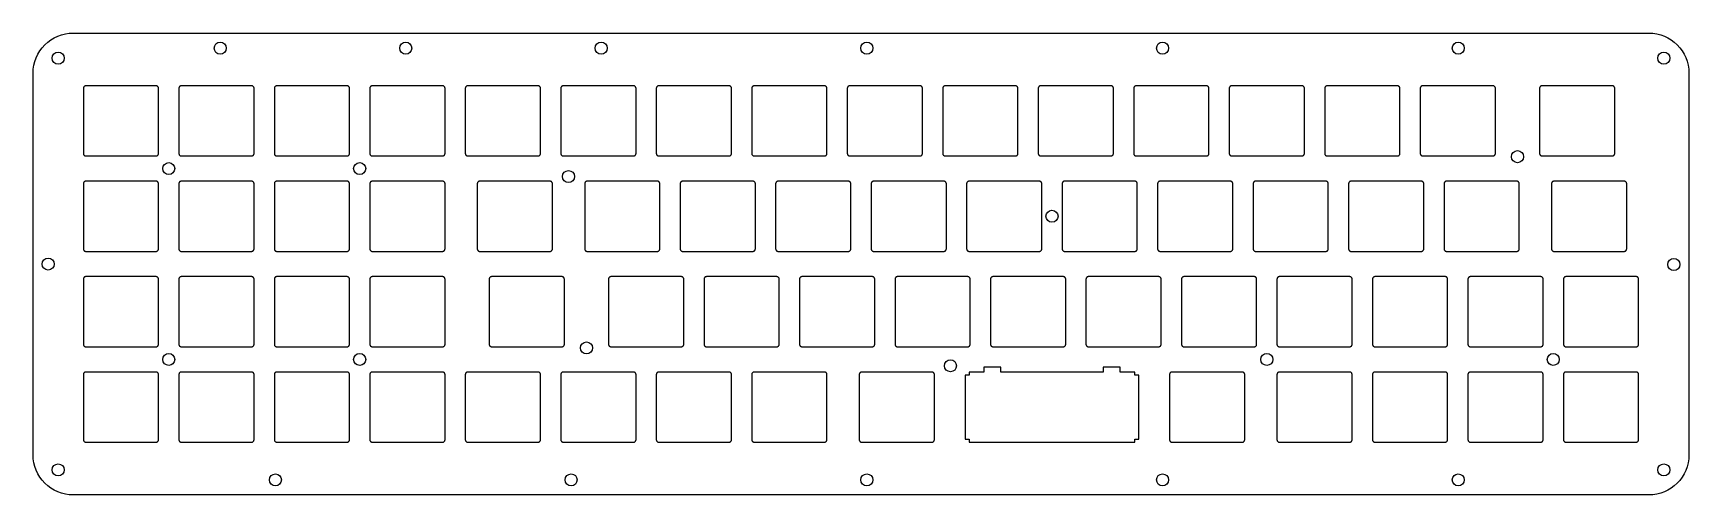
# Model space of a CAD drawing. Header units: millimetres. Extents: x -87 to 244, y 14 to 106.
import ezdxf

# ---------------------------------------------------------------- set-up
doc = ezdxf.new("R2010")
doc.units = ezdxf.units.MM
doc.layers.add('2D$guides', color=12, linetype='Continuous', true_color=0xc80000)
doc.layers.add('Default', color=18, linetype='Continuous', true_color=0x000000)

# ---------------------------------------------------------------- blocks, each defined once
blk = doc.blocks.new('screw hole M2 2.3mm')
at = {"layer": 'Default'}
blk.add_circle((0, 0), 1.2, dxfattribs=at)

msp = doc.modelspace()

# ---------------------------------------------------------------- linework, layer by layer
at = {"layer": '2D$guides'}
for p, q in [((-78.74, 105.85, 7), (235.59, 105.85, 7)), ((235.59, 13.65, 7), (-78.74, 13.65, 7))]:
    msp.add_line(p, q, dxfattribs=at)
for points in [[(-86.74, 21.65), (-86.74, 97.85)], [(243.59, 97.85), (243.59, 21.65)]]:
    msp.add_lwpolyline(points, dxfattribs=at)
for points in [[(-62.21, 81.33), (-62.17, 81.33), (-62.13, 81.33), (-62.08, 81.34), (-62.04, 81.36), (-62, 81.37), (-61.96, 81.39), (-61.93, 81.42), (-61.89, 81.44), (-61.86, 81.47), (-61.83, 81.51), (-61.8, 81.54), (-61.78, 81.58), (-61.76, 81.62), (-61.74, 81.66), (-61.73, 81.7), (-61.72, 81.74), (-61.71, 81.78), (-61.71, 81.83), (-61.71, 94.83), (-61.71, 94.87), (-61.72, 94.91), (-61.73, 94.96), (-61.74, 95), (-61.76, 95.04), (-61.78, 95.08), (-61.8, 95.11), (-61.83, 95.15), (-61.86, 95.18), (-61.89, 95.21), (-61.93, 95.24), (-61.96, 95.26), (-62, 95.28), (-62.04, 95.3), (-62.08, 95.31), (-62.13, 95.32), (-62.17, 95.33), (-62.21, 95.33), (-76.21, 95.33), (-76.26, 95.33), (-76.3, 95.32), (-76.34, 95.31), (-76.38, 95.3), (-76.42, 95.28), (-76.46, 95.26), (-76.5, 95.24), (-76.53, 95.21), (-76.57, 95.18), (-76.6, 95.15), (-76.62, 95.11), (-76.65, 95.08), (-76.67, 95.04), (-76.68, 95), (-76.7, 94.96), (-76.7, 94.91), (-76.71, 94.87), (-76.71, 94.83), (-76.71, 81.83), (-76.71, 81.78), (-76.7, 81.74), (-76.7, 81.7), (-76.68, 81.66), (-76.67, 81.62), (-76.65, 81.58), (-76.62, 81.54), (-76.6, 81.51), (-76.57, 81.47), (-76.53, 81.44), (-76.5, 81.42), (-76.46, 81.39), (-76.42, 81.37), (-76.38, 81.36), (-76.34, 81.34), (-76.3, 81.33), (-76.26, 81.33), (-76.21, 81.33)], [(-42.66, 81.83), (-42.66, 94.83), (-42.66, 94.87), (-42.67, 94.91), (-42.68, 94.96), (-42.69, 95), (-42.71, 95.04), (-42.73, 95.08), (-42.75, 95.11), (-42.78, 95.15), (-42.81, 95.18), (-42.84, 95.21), (-42.88, 95.24), (-42.91, 95.26), (-42.95, 95.28), (-42.99, 95.3), (-43.03, 95.31), (-43.08, 95.32), (-43.12, 95.33), (-43.16, 95.33), (-57.16, 95.33), (-57.21, 95.33), (-57.25, 95.32), (-57.29, 95.31), (-57.33, 95.3), (-57.37, 95.28), (-57.41, 95.26), (-57.45, 95.24), (-57.48, 95.21), (-57.52, 95.18), (-57.55, 95.15), (-57.57, 95.11), (-57.6, 95.08), (-57.62, 95.04), (-57.63, 95), (-57.65, 94.96), (-57.65, 94.91), (-57.66, 94.87), (-57.66, 94.83), (-57.66, 81.83), (-57.66, 81.78), (-57.65, 81.74), (-57.65, 81.7), (-57.63, 81.66), (-57.62, 81.62), (-57.6, 81.58), (-57.57, 81.54), (-57.55, 81.51), (-57.52, 81.47), (-57.48, 81.44), (-57.45, 81.42), (-57.41, 81.39), (-57.37, 81.37), (-57.33, 81.36), (-57.29, 81.34), (-57.25, 81.33), (-57.21, 81.33), (-57.16, 81.33), (-43.16, 81.33), (-43.12, 81.33), (-43.08, 81.33), (-43.03, 81.34), (-42.99, 81.36), (-42.95, 81.37), (-42.91, 81.39), (-42.88, 81.42), (-42.84, 81.44), (-42.81, 81.47), (-42.78, 81.51), (-42.75, 81.54), (-42.73, 81.58), (-42.71, 81.62), (-42.69, 81.66), (-42.68, 81.7), (-42.67, 81.74), (-42.66, 81.78)], [(-23.61, 81.83), (-23.61, 94.83), (-23.61, 94.87), (-23.62, 94.91), (-23.63, 94.96), (-23.64, 95), (-23.66, 95.04), (-23.68, 95.08), (-23.7, 95.11), (-23.73, 95.15), (-23.76, 95.18), (-23.79, 95.21), (-23.83, 95.24), (-23.86, 95.26), (-23.9, 95.28), (-23.94, 95.3), (-23.98, 95.31), (-24.03, 95.32), (-24.07, 95.33), (-24.11, 95.33), (-38.11, 95.33), (-38.16, 95.33), (-38.2, 95.32), (-38.24, 95.31), (-38.28, 95.3), (-38.32, 95.28), (-38.36, 95.26), (-38.4, 95.24), (-38.43, 95.21), (-38.47, 95.18), (-38.5, 95.15), (-38.52, 95.11), (-38.55, 95.08), (-38.57, 95.04), (-38.58, 95), (-38.6, 94.96), (-38.6, 94.91), (-38.61, 94.87), (-38.61, 94.83), (-38.61, 81.83), (-38.61, 81.78), (-38.6, 81.74), (-38.6, 81.7), (-38.58, 81.66), (-38.57, 81.62), (-38.55, 81.58), (-38.52, 81.54), (-38.5, 81.51), (-38.47, 81.47), (-38.43, 81.44), (-38.4, 81.42), (-38.36, 81.39), (-38.32, 81.37), (-38.28, 81.36), (-38.24, 81.34), (-38.2, 81.33), (-38.16, 81.33), (-38.11, 81.33), (-24.11, 81.33), (-24.07, 81.33), (-24.03, 81.33), (-23.98, 81.34), (-23.94, 81.36), (-23.9, 81.37), (-23.86, 81.39), (-23.83, 81.42), (-23.79, 81.44), (-23.76, 81.47), (-23.73, 81.51), (-23.7, 81.54), (-23.68, 81.58), (-23.66, 81.62), (-23.64, 81.66), (-23.63, 81.7), (-23.62, 81.74), (-23.61, 81.78)], [(-19.06, 95.33), (-19.11, 95.33), (-19.15, 95.32), (-19.19, 95.31), (-19.23, 95.3), (-19.27, 95.28), (-19.31, 95.26), (-19.35, 95.24), (-19.38, 95.21), (-19.42, 95.18), (-19.45, 95.15), (-19.47, 95.11), (-19.5, 95.08), (-19.52, 95.04), (-19.53, 95), (-19.55, 94.96), (-19.55, 94.91), (-19.56, 94.87), (-19.56, 94.83), (-19.56, 81.83), (-19.56, 81.78), (-19.55, 81.74), (-19.55, 81.7), (-19.53, 81.66), (-19.52, 81.62), (-19.5, 81.58), (-19.47, 81.54), (-19.45, 81.51), (-19.42, 81.47), (-19.38, 81.44), (-19.35, 81.42), (-19.31, 81.39), (-19.27, 81.37), (-19.23, 81.36), (-19.19, 81.34), (-19.15, 81.33), (-19.11, 81.33), (-19.06, 81.33), (-5.06, 81.33), (-5.02, 81.33), (-4.98, 81.33), (-4.93, 81.34), (-4.89, 81.36), (-4.85, 81.37), (-4.81, 81.39), (-4.78, 81.42), (-4.74, 81.44), (-4.71, 81.47), (-4.68, 81.51), (-4.65, 81.54), (-4.63, 81.58), (-4.61, 81.62), (-4.59, 81.66), (-4.58, 81.7), (-4.57, 81.74), (-4.56, 81.78), (-4.56, 81.83), (-4.56, 94.83), (-4.56, 94.87), (-4.57, 94.91), (-4.58, 94.96), (-4.59, 95), (-4.61, 95.04), (-4.63, 95.08), (-4.65, 95.11), (-4.68, 95.15), (-4.71, 95.18), (-4.74, 95.21), (-4.78, 95.24), (-4.81, 95.26), (-4.85, 95.28), (-4.89, 95.3), (-4.93, 95.31), (-4.98, 95.32), (-5.02, 95.33), (-5.06, 95.33)], [(-0.01, 95.33), (-0.06, 95.33), (-0.1, 95.32), (-0.14, 95.31), (-0.18, 95.3), (-0.22, 95.28), (-0.26, 95.26), (-0.3, 95.24), (-0.33, 95.21), (-0.37, 95.18), (-0.4, 95.15), (-0.42, 95.11), (-0.45, 95.08), (-0.47, 95.04), (-0.48, 95), (-0.5, 94.96), (-0.5, 94.91), (-0.51, 94.87), (-0.51, 94.83), (-0.51, 81.83), (-0.51, 81.78), (-0.5, 81.74), (-0.5, 81.7), (-0.48, 81.66), (-0.47, 81.62), (-0.45, 81.58), (-0.42, 81.54), (-0.4, 81.51), (-0.37, 81.47), (-0.33, 81.44), (-0.3, 81.42), (-0.26, 81.39), (-0.22, 81.37), (-0.18, 81.36), (-0.14, 81.34), (-0.1, 81.33), (-0.06, 81.33), (-0.01, 81.33), (13.99, 81.33), (14.03, 81.33), (14.07, 81.33), (14.12, 81.34), (14.16, 81.36), (14.2, 81.37), (14.24, 81.39), (14.27, 81.42), (14.31, 81.44), (14.34, 81.47), (14.37, 81.51), (14.4, 81.54), (14.42, 81.58), (14.44, 81.62), (14.46, 81.66), (14.47, 81.7), (14.48, 81.74), (14.49, 81.78), (14.49, 81.83), (14.49, 94.83), (14.49, 94.87), (14.48, 94.91), (14.47, 94.96), (14.46, 95), (14.44, 95.04), (14.42, 95.08), (14.4, 95.11), (14.37, 95.15), (14.34, 95.18), (14.31, 95.21), (14.27, 95.24), (14.24, 95.26), (14.2, 95.28), (14.16, 95.3), (14.12, 95.31), (14.07, 95.32), (14.03, 95.33), (13.99, 95.33)], [(33.04, 81.33), (33.08, 81.33), (33.12, 81.33), (33.17, 81.34), (33.21, 81.36), (33.25, 81.37), (33.29, 81.39), (33.32, 81.42), (33.36, 81.44), (33.39, 81.47), (33.42, 81.51), (33.45, 81.54), (33.47, 81.58), (33.49, 81.62), (33.51, 81.66), (33.52, 81.7), (33.53, 81.74), (33.54, 81.78), (33.54, 81.83), (33.54, 94.83), (33.54, 94.87), (33.53, 94.91), (33.52, 94.96), (33.51, 95), (33.49, 95.04), (33.47, 95.08), (33.45, 95.11), (33.42, 95.15), (33.39, 95.18), (33.36, 95.21), (33.32, 95.24), (33.29, 95.26), (33.25, 95.28), (33.21, 95.3), (33.17, 95.31), (33.12, 95.32), (33.08, 95.33), (33.04, 95.33), (19.04, 95.33), (18.99, 95.33), (18.95, 95.32), (18.91, 95.31), (18.87, 95.3), (18.83, 95.28), (18.79, 95.26), (18.75, 95.24), (18.72, 95.21), (18.68, 95.18), (18.65, 95.15), (18.63, 95.11), (18.6, 95.08), (18.58, 95.04), (18.57, 95), (18.55, 94.96), (18.55, 94.91), (18.54, 94.87), (18.54, 94.83), (18.54, 81.83), (18.54, 81.78), (18.55, 81.74), (18.55, 81.7), (18.57, 81.66), (18.58, 81.62), (18.6, 81.58), (18.63, 81.54), (18.65, 81.51), (18.68, 81.47), (18.72, 81.44), (18.75, 81.42), (18.79, 81.39), (18.83, 81.37), (18.87, 81.36), (18.91, 81.34), (18.95, 81.33), (18.99, 81.33), (19.04, 81.33)], [(38.09, 95.33), (38.04, 95.33), (38, 95.32), (37.96, 95.31), (37.92, 95.3), (37.88, 95.28), (37.84, 95.26), (37.8, 95.24), (37.77, 95.21), (37.73, 95.18), (37.7, 95.15), (37.68, 95.11), (37.65, 95.08), (37.63, 95.04), (37.62, 95), (37.6, 94.96), (37.6, 94.91), (37.59, 94.87), (37.59, 94.83), (37.59, 81.83), (37.59, 81.78), (37.6, 81.74), (37.6, 81.7), (37.62, 81.66), (37.63, 81.62), (37.65, 81.58), (37.68, 81.54), (37.7, 81.51), (37.73, 81.47), (37.77, 81.44), (37.8, 81.42), (37.84, 81.39), (37.88, 81.37), (37.92, 81.36), (37.96, 81.34), (38, 81.33), (38.04, 81.33), (38.09, 81.33), (52.09, 81.33), (52.13, 81.33), (52.17, 81.33), (52.22, 81.34), (52.26, 81.36), (52.3, 81.37), (52.34, 81.39), (52.37, 81.42), (52.41, 81.44), (52.44, 81.47), (52.47, 81.51), (52.5, 81.54), (52.52, 81.58), (52.54, 81.62), (52.56, 81.66), (52.57, 81.7), (52.58, 81.74), (52.59, 81.78), (52.59, 81.83), (52.59, 94.83), (52.59, 94.87), (52.58, 94.91), (52.57, 94.96), (52.56, 95), (52.54, 95.04), (52.52, 95.08), (52.5, 95.11), (52.47, 95.15), (52.44, 95.18), (52.41, 95.21), (52.37, 95.24), (52.34, 95.26), (52.3, 95.28), (52.26, 95.3), (52.22, 95.31), (52.17, 95.32), (52.13, 95.33), (52.09, 95.33)], [(57.14, 95.33), (57.09, 95.33), (57.05, 95.32), (57.01, 95.31), (56.97, 95.3), (56.93, 95.28), (56.89, 95.26), (56.85, 95.24), (56.82, 95.21), (56.78, 95.18), (56.75, 95.15), (56.73, 95.11), (56.7, 95.08), (56.68, 95.04), (56.67, 95), (56.65, 94.96), (56.65, 94.91), (56.64, 94.87), (56.64, 94.83), (56.64, 81.83), (56.64, 81.78), (56.65, 81.74), (56.65, 81.7), (56.67, 81.66), (56.68, 81.62), (56.7, 81.58), (56.73, 81.54), (56.75, 81.51), (56.78, 81.47), (56.82, 81.44), (56.85, 81.42), (56.89, 81.39), (56.93, 81.37), (56.97, 81.36), (57.01, 81.34), (57.05, 81.33), (57.09, 81.33), (57.14, 81.33), (71.14, 81.33), (71.18, 81.33), (71.22, 81.33), (71.27, 81.34), (71.31, 81.36), (71.35, 81.37), (71.39, 81.39), (71.42, 81.42), (71.46, 81.44), (71.49, 81.47), (71.52, 81.51), (71.55, 81.54), (71.57, 81.58), (71.59, 81.62), (71.61, 81.66), (71.62, 81.7), (71.63, 81.74), (71.64, 81.78), (71.64, 81.83), (71.64, 94.83), (71.64, 94.87), (71.63, 94.91), (71.62, 94.96), (71.61, 95), (71.59, 95.04), (71.57, 95.08), (71.55, 95.11), (71.52, 95.15), (71.49, 95.18), (71.46, 95.21), (71.42, 95.24), (71.39, 95.26), (71.35, 95.28), (71.31, 95.3), (71.27, 95.31), (71.22, 95.32), (71.18, 95.33), (71.14, 95.33)], [(90.19, 81.33), (90.23, 81.33), (90.27, 81.33), (90.32, 81.34), (90.36, 81.36), (90.4, 81.37), (90.44, 81.39), (90.47, 81.42), (90.51, 81.44), (90.54, 81.47), (90.57, 81.51), (90.6, 81.54), (90.62, 81.58), (90.64, 81.62), (90.66, 81.66), (90.67, 81.7), (90.68, 81.74), (90.69, 81.78), (90.69, 81.83), (90.69, 94.83), (90.69, 94.87), (90.68, 94.91), (90.67, 94.96), (90.66, 95), (90.64, 95.04), (90.62, 95.08), (90.6, 95.11), (90.57, 95.15), (90.54, 95.18), (90.51, 95.21), (90.47, 95.24), (90.44, 95.26), (90.4, 95.28), (90.36, 95.3), (90.32, 95.31), (90.27, 95.32), (90.23, 95.33), (90.19, 95.33), (76.19, 95.33), (76.14, 95.33), (76.1, 95.32), (76.06, 95.31), (76.02, 95.3), (75.98, 95.28), (75.94, 95.26), (75.9, 95.24), (75.87, 95.21), (75.83, 95.18), (75.8, 95.15), (75.78, 95.11), (75.75, 95.08), (75.73, 95.04), (75.72, 95), (75.7, 94.96), (75.7, 94.91), (75.69, 94.87), (75.69, 94.83), (75.69, 81.83), (75.69, 81.78), (75.7, 81.74), (75.7, 81.7), (75.72, 81.66), (75.73, 81.62), (75.75, 81.58), (75.78, 81.54), (75.8, 81.51), (75.83, 81.47), (75.87, 81.44), (75.9, 81.42), (75.94, 81.39), (75.98, 81.37), (76.02, 81.36), (76.06, 81.34), (76.1, 81.33), (76.14, 81.33), (76.19, 81.33)], [(95.24, 95.33), (95.19, 95.33), (95.15, 95.32), (95.11, 95.31), (95.07, 95.3), (95.03, 95.28), (94.99, 95.26), (94.95, 95.24), (94.92, 95.21), (94.88, 95.18), (94.85, 95.15), (94.83, 95.11), (94.8, 95.08), (94.78, 95.04), (94.77, 95), (94.75, 94.96), (94.75, 94.91), (94.74, 94.87), (94.74, 94.83), (94.74, 81.83), (94.74, 81.78), (94.75, 81.74), (94.75, 81.7), (94.77, 81.66), (94.78, 81.62), (94.8, 81.58), (94.83, 81.54), (94.85, 81.51), (94.88, 81.47), (94.92, 81.44), (94.95, 81.42), (94.99, 81.39), (95.03, 81.37), (95.07, 81.36), (95.11, 81.34), (95.15, 81.33), (95.19, 81.33), (95.24, 81.33), (109.24, 81.33), (109.28, 81.33), (109.32, 81.33), (109.37, 81.34), (109.41, 81.36), (109.45, 81.37), (109.49, 81.39), (109.52, 81.42), (109.56, 81.44), (109.59, 81.47), (109.62, 81.51), (109.65, 81.54), (109.67, 81.58), (109.69, 81.62), (109.71, 81.66), (109.72, 81.7), (109.73, 81.74), (109.74, 81.78), (109.74, 81.83), (109.74, 94.83), (109.74, 94.87), (109.73, 94.91), (109.72, 94.96), (109.71, 95), (109.69, 95.04), (109.67, 95.08), (109.65, 95.11), (109.62, 95.15), (109.59, 95.18), (109.56, 95.21), (109.52, 95.24), (109.49, 95.26), (109.45, 95.28), (109.41, 95.3), (109.37, 95.31), (109.32, 95.32), (109.28, 95.33), (109.24, 95.33)], [(128.29, 81.33), (128.33, 81.33), (128.37, 81.33), (128.42, 81.34), (128.46, 81.36), (128.5, 81.37), (128.54, 81.39), (128.57, 81.42), (128.61, 81.44), (128.64, 81.47), (128.67, 81.51), (128.7, 81.54), (128.72, 81.58), (128.74, 81.62), (128.76, 81.66), (128.77, 81.7), (128.78, 81.74), (128.79, 81.78), (128.79, 81.83), (128.79, 94.83), (128.79, 94.87), (128.78, 94.91), (128.77, 94.96), (128.76, 95), (128.74, 95.04), (128.72, 95.08), (128.7, 95.11), (128.67, 95.15), (128.64, 95.18), (128.61, 95.21), (128.57, 95.24), (128.54, 95.26), (128.5, 95.28), (128.46, 95.3), (128.42, 95.31), (128.37, 95.32), (128.33, 95.33), (128.29, 95.33), (114.29, 95.33), (114.24, 95.33), (114.2, 95.32), (114.16, 95.31), (114.12, 95.3), (114.08, 95.28), (114.04, 95.26), (114, 95.24), (113.97, 95.21), (113.93, 95.18), (113.9, 95.15), (113.88, 95.11), (113.85, 95.08), (113.83, 95.04), (113.82, 95), (113.8, 94.96), (113.8, 94.91), (113.79, 94.87), (113.79, 94.83), (113.79, 81.83), (113.79, 81.78), (113.8, 81.74), (113.8, 81.7), (113.82, 81.66), (113.83, 81.62), (113.85, 81.58), (113.88, 81.54), (113.9, 81.51), (113.93, 81.47), (113.97, 81.44), (114, 81.42), (114.04, 81.39), (114.08, 81.37), (114.12, 81.36), (114.16, 81.34), (114.2, 81.33), (114.24, 81.33), (114.29, 81.33)], [(132.84, 81.83), (132.84, 81.78), (132.85, 81.74), (132.85, 81.7), (132.87, 81.66), (132.88, 81.62), (132.9, 81.58), (132.93, 81.54), (132.95, 81.51), (132.98, 81.47), (133.02, 81.44), (133.05, 81.42), (133.09, 81.39), (133.13, 81.37), (133.17, 81.36), (133.21, 81.34), (133.25, 81.33), (133.29, 81.33), (133.34, 81.33), (147.34, 81.33), (147.38, 81.33), (147.42, 81.33), (147.47, 81.34), (147.51, 81.36), (147.55, 81.37), (147.59, 81.39), (147.62, 81.42), (147.66, 81.44), (147.69, 81.47), (147.72, 81.51), (147.75, 81.54), (147.77, 81.58), (147.79, 81.62), (147.81, 81.66), (147.82, 81.7), (147.83, 81.74), (147.84, 81.78), (147.84, 81.83), (147.84, 94.83), (147.84, 94.87), (147.83, 94.91), (147.82, 94.96), (147.81, 95), (147.79, 95.04), (147.77, 95.08), (147.75, 95.11), (147.72, 95.15), (147.69, 95.18), (147.66, 95.21), (147.62, 95.24), (147.59, 95.26), (147.55, 95.28), (147.51, 95.3), (147.47, 95.31), (147.42, 95.32), (147.38, 95.33), (147.34, 95.33), (133.34, 95.33), (133.29, 95.33), (133.25, 95.32), (133.21, 95.31), (133.17, 95.3), (133.13, 95.28), (133.09, 95.26), (133.05, 95.24), (133.02, 95.21), (132.98, 95.18), (132.95, 95.15), (132.93, 95.11), (132.9, 95.08), (132.88, 95.04), (132.87, 95), (132.85, 94.96), (132.85, 94.91), (132.84, 94.87), (132.84, 94.83)], [(166.89, 81.83), (166.89, 94.83), (166.89, 94.87), (166.88, 94.91), (166.87, 94.96), (166.86, 95), (166.84, 95.04), (166.82, 95.08), (166.8, 95.11), (166.77, 95.15), (166.74, 95.18), (166.71, 95.21), (166.67, 95.24), (166.64, 95.26), (166.6, 95.28), (166.56, 95.3), (166.52, 95.31), (166.47, 95.32), (166.43, 95.33), (166.39, 95.33), (152.39, 95.33), (152.34, 95.33), (152.3, 95.32), (152.26, 95.31), (152.22, 95.3), (152.18, 95.28), (152.14, 95.26), (152.1, 95.24), (152.07, 95.21), (152.03, 95.18), (152, 95.15), (151.98, 95.11), (151.95, 95.08), (151.93, 95.04), (151.92, 95), (151.9, 94.96), (151.9, 94.91), (151.89, 94.87), (151.89, 94.83), (151.89, 81.83), (151.89, 81.78), (151.9, 81.74), (151.9, 81.7), (151.92, 81.66), (151.93, 81.62), (151.95, 81.58), (151.98, 81.54), (152, 81.51), (152.03, 81.47), (152.07, 81.44), (152.1, 81.42), (152.14, 81.39), (152.18, 81.37), (152.22, 81.36), (152.26, 81.34), (152.3, 81.33), (152.34, 81.33), (152.39, 81.33), (166.39, 81.33), (166.43, 81.33), (166.47, 81.33), (166.52, 81.34), (166.56, 81.36), (166.6, 81.37), (166.64, 81.39), (166.67, 81.42), (166.71, 81.44), (166.74, 81.47), (166.77, 81.51), (166.8, 81.54), (166.82, 81.58), (166.84, 81.62), (166.86, 81.66), (166.87, 81.7), (166.88, 81.74), (166.89, 81.78)], [(171.44, 95.33), (171.39, 95.33), (171.35, 95.32), (171.31, 95.31), (171.27, 95.3), (171.23, 95.28), (171.19, 95.26), (171.15, 95.24), (171.12, 95.21), (171.08, 95.18), (171.05, 95.15), (171.03, 95.11), (171, 95.08), (170.98, 95.04), (170.97, 95), (170.95, 94.96), (170.95, 94.91), (170.94, 94.87), (170.94, 94.83), (170.94, 81.83), (170.94, 81.78), (170.95, 81.74), (170.95, 81.7), (170.97, 81.66), (170.98, 81.62), (171, 81.58), (171.03, 81.54), (171.05, 81.51), (171.08, 81.47), (171.12, 81.44), (171.15, 81.42), (171.19, 81.39), (171.23, 81.37), (171.27, 81.36), (171.31, 81.34), (171.35, 81.33), (171.39, 81.33), (171.44, 81.33), (185.44, 81.33), (185.48, 81.33), (185.52, 81.33), (185.57, 81.34), (185.61, 81.36), (185.65, 81.37), (185.69, 81.39), (185.72, 81.42), (185.76, 81.44), (185.79, 81.47), (185.82, 81.51), (185.85, 81.54), (185.87, 81.58), (185.89, 81.62), (185.91, 81.66), (185.92, 81.7), (185.93, 81.74), (185.94, 81.78), (185.94, 81.83), (185.94, 94.83), (185.94, 94.87), (185.93, 94.91), (185.92, 94.96), (185.91, 95), (185.89, 95.04), (185.87, 95.08), (185.85, 95.11), (185.82, 95.15), (185.79, 95.18), (185.76, 95.21), (185.72, 95.24), (185.69, 95.26), (185.65, 95.28), (185.61, 95.3), (185.57, 95.31), (185.52, 95.32), (185.48, 95.33), (185.44, 95.33)], [(204.99, 81.83), (204.99, 94.83), (204.99, 94.87), (204.98, 94.91), (204.97, 94.96), (204.96, 95), (204.94, 95.04), (204.92, 95.08), (204.9, 95.11), (204.87, 95.15), (204.84, 95.18), (204.81, 95.21), (204.77, 95.24), (204.74, 95.26), (204.7, 95.28), (204.66, 95.3), (204.62, 95.31), (204.57, 95.32), (204.53, 95.33), (204.49, 95.33), (190.49, 95.33), (190.44, 95.33), (190.4, 95.32), (190.36, 95.31), (190.32, 95.3), (190.28, 95.28), (190.24, 95.26), (190.2, 95.24), (190.17, 95.21), (190.13, 95.18), (190.1, 95.15), (190.08, 95.11), (190.06, 95.08), (190.04, 95.04), (190.02, 95), (190, 94.96), (189.99, 94.91), (189.99, 94.87), (189.99, 94.83), (189.99, 81.83), (189.99, 81.78), (189.99, 81.74), (190, 81.7), (190.02, 81.66), (190.04, 81.62), (190.06, 81.58), (190.08, 81.54), (190.1, 81.51), (190.13, 81.47), (190.17, 81.44), (190.2, 81.42), (190.24, 81.39), (190.28, 81.37), (190.32, 81.36), (190.36, 81.34), (190.4, 81.33), (190.44, 81.33), (190.49, 81.33), (204.49, 81.33), (204.53, 81.33), (204.57, 81.33), (204.62, 81.34), (204.66, 81.36), (204.7, 81.37), (204.74, 81.39), (204.77, 81.42), (204.81, 81.44), (204.84, 81.47), (204.87, 81.51), (204.9, 81.54), (204.92, 81.58), (204.94, 81.62), (204.96, 81.66), (204.97, 81.7), (204.98, 81.74), (204.99, 81.78)], [(228.8, 81.83), (228.8, 94.83), (228.8, 94.87), (228.79, 94.91), (228.78, 94.96), (228.77, 95), (228.75, 95.04), (228.73, 95.08), (228.71, 95.11), (228.68, 95.15), (228.65, 95.18), (228.62, 95.21), (228.59, 95.24), (228.55, 95.26), (228.51, 95.28), (228.47, 95.3), (228.43, 95.31), (228.39, 95.32), (228.34, 95.33), (228.3, 95.33), (214.3, 95.33), (214.26, 95.33), (214.21, 95.32), (214.17, 95.31), (214.13, 95.3), (214.09, 95.28), (214.05, 95.26), (214.01, 95.24), (213.98, 95.21), (213.95, 95.18), (213.92, 95.15), (213.89, 95.11), (213.87, 95.08), (213.85, 95.04), (213.83, 95), (213.82, 94.96), (213.81, 94.91), (213.8, 94.87), (213.8, 94.83), (213.8, 81.83), (213.8, 81.78), (213.81, 81.74), (213.82, 81.7), (213.83, 81.66), (213.85, 81.62), (213.87, 81.58), (213.89, 81.54), (213.92, 81.51), (213.95, 81.47), (213.98, 81.44), (214.01, 81.42), (214.05, 81.39), (214.09, 81.37), (214.13, 81.36), (214.17, 81.34), (214.21, 81.33), (214.26, 81.33), (214.3, 81.33), (228.3, 81.33), (228.34, 81.33), (228.39, 81.33), (228.43, 81.34), (228.47, 81.36), (228.51, 81.37), (228.55, 81.39), (228.59, 81.42), (228.62, 81.44), (228.65, 81.47), (228.68, 81.51), (228.71, 81.54), (228.73, 81.58), (228.75, 81.62), (228.77, 81.66), (228.78, 81.7), (228.79, 81.74), (228.8, 81.78)], [(-62.21, 62.28), (-62.17, 62.28), (-62.13, 62.28), (-62.08, 62.29), (-62.04, 62.31), (-62, 62.32), (-61.96, 62.34), (-61.93, 62.37), (-61.89, 62.39), (-61.86, 62.42), (-61.83, 62.46), (-61.8, 62.49), (-61.78, 62.53), (-61.76, 62.57), (-61.74, 62.61), (-61.73, 62.65), (-61.72, 62.69), (-61.71, 62.73), (-61.71, 62.78), (-61.71, 75.78), (-61.71, 75.82), (-61.72, 75.86), (-61.73, 75.91), (-61.74, 75.95), (-61.76, 75.99), (-61.78, 76.03), (-61.8, 76.06), (-61.83, 76.1), (-61.86, 76.13), (-61.89, 76.16), (-61.93, 76.19), (-61.96, 76.21), (-62, 76.23), (-62.04, 76.25), (-62.08, 76.26), (-62.13, 76.27), (-62.17, 76.28), (-62.21, 76.28), (-76.21, 76.28), (-76.26, 76.28), (-76.3, 76.27), (-76.34, 76.26), (-76.38, 76.25), (-76.42, 76.23), (-76.46, 76.21), (-76.5, 76.19), (-76.53, 76.16), (-76.57, 76.13), (-76.6, 76.1), (-76.62, 76.06), (-76.65, 76.03), (-76.67, 75.99), (-76.68, 75.95), (-76.7, 75.91), (-76.7, 75.86), (-76.71, 75.82), (-76.71, 75.78), (-76.71, 62.78), (-76.71, 62.73), (-76.7, 62.69), (-76.7, 62.65), (-76.68, 62.61), (-76.67, 62.57), (-76.65, 62.53), (-76.62, 62.49), (-76.6, 62.46), (-76.57, 62.42), (-76.53, 62.39), (-76.5, 62.37), (-76.46, 62.34), (-76.42, 62.32), (-76.38, 62.31), (-76.34, 62.29), (-76.3, 62.28), (-76.26, 62.28), (-76.21, 62.28)], [(-42.66, 75.78), (-42.66, 75.82), (-42.67, 75.86), (-42.68, 75.91), (-42.69, 75.95), (-42.71, 75.99), (-42.73, 76.03), (-42.75, 76.06), (-42.78, 76.1), (-42.81, 76.13), (-42.84, 76.16), (-42.88, 76.19), (-42.91, 76.21), (-42.95, 76.23), (-42.99, 76.25), (-43.03, 76.26), (-43.08, 76.27), (-43.12, 76.28), (-43.16, 76.28), (-57.16, 76.28), (-57.21, 76.28), (-57.25, 76.27), (-57.29, 76.26), (-57.33, 76.25), (-57.37, 76.23), (-57.41, 76.21), (-57.45, 76.19), (-57.48, 76.16), (-57.52, 76.13), (-57.55, 76.1), (-57.57, 76.06), (-57.6, 76.03), (-57.62, 75.99), (-57.63, 75.95), (-57.65, 75.91), (-57.65, 75.86), (-57.66, 75.82), (-57.66, 75.78), (-57.66, 62.78), (-57.66, 62.73), (-57.65, 62.69), (-57.65, 62.65), (-57.63, 62.61), (-57.62, 62.57), (-57.6, 62.53), (-57.57, 62.49), (-57.55, 62.46), (-57.52, 62.42), (-57.48, 62.39), (-57.45, 62.37), (-57.41, 62.34), (-57.37, 62.32), (-57.33, 62.31), (-57.29, 62.29), (-57.25, 62.28), (-57.21, 62.28), (-57.16, 62.28), (-43.16, 62.28), (-43.12, 62.28), (-43.08, 62.28), (-43.03, 62.29), (-42.99, 62.31), (-42.95, 62.32), (-42.91, 62.34), (-42.88, 62.37), (-42.84, 62.39), (-42.81, 62.42), (-42.78, 62.46), (-42.75, 62.49), (-42.73, 62.53), (-42.71, 62.57), (-42.69, 62.61), (-42.68, 62.65), (-42.67, 62.69), (-42.66, 62.73), (-42.66, 62.78)], [(-38.61, 62.78), (-38.61, 62.73), (-38.6, 62.69), (-38.6, 62.65), (-38.58, 62.61), (-38.57, 62.57), (-38.55, 62.53), (-38.52, 62.49), (-38.5, 62.46), (-38.47, 62.42), (-38.43, 62.39), (-38.4, 62.37), (-38.36, 62.34), (-38.32, 62.32), (-38.28, 62.31), (-38.24, 62.29), (-38.2, 62.28), (-38.16, 62.28), (-38.11, 62.28), (-24.11, 62.28), (-24.07, 62.28), (-24.03, 62.28), (-23.98, 62.29), (-23.94, 62.31), (-23.9, 62.32), (-23.86, 62.34), (-23.83, 62.37), (-23.79, 62.39), (-23.76, 62.42), (-23.73, 62.46), (-23.7, 62.49), (-23.68, 62.53), (-23.66, 62.57), (-23.64, 62.61), (-23.63, 62.65), (-23.62, 62.69), (-23.61, 62.73), (-23.61, 62.78), (-23.61, 75.78), (-23.61, 75.82), (-23.62, 75.86), (-23.63, 75.91), (-23.64, 75.95), (-23.66, 75.99), (-23.68, 76.03), (-23.7, 76.06), (-23.73, 76.1), (-23.76, 76.13), (-23.79, 76.16), (-23.83, 76.19), (-23.86, 76.21), (-23.9, 76.23), (-23.94, 76.25), (-23.98, 76.26), (-24.03, 76.27), (-24.07, 76.28), (-24.11, 76.28), (-38.11, 76.28), (-38.16, 76.28), (-38.2, 76.27), (-38.24, 76.26), (-38.28, 76.25), (-38.32, 76.23), (-38.36, 76.21), (-38.4, 76.19), (-38.43, 76.16), (-38.47, 76.13), (-38.5, 76.1), (-38.52, 76.06), (-38.55, 76.03), (-38.57, 75.99), (-38.58, 75.95), (-38.6, 75.91), (-38.6, 75.86), (-38.61, 75.82), (-38.61, 75.78)], [(-19.56, 62.78), (-19.56, 62.73), (-19.55, 62.69), (-19.55, 62.65), (-19.53, 62.61), (-19.52, 62.57), (-19.5, 62.53), (-19.47, 62.49), (-19.45, 62.46), (-19.42, 62.42), (-19.38, 62.39), (-19.35, 62.37), (-19.31, 62.34), (-19.27, 62.32), (-19.23, 62.31), (-19.19, 62.29), (-19.15, 62.28), (-19.11, 62.28), (-19.06, 62.28), (-5.06, 62.28), (-5.02, 62.28), (-4.98, 62.28), (-4.93, 62.29), (-4.89, 62.31), (-4.85, 62.32), (-4.81, 62.34), (-4.78, 62.37), (-4.74, 62.39), (-4.71, 62.42), (-4.68, 62.46), (-4.65, 62.49), (-4.63, 62.53), (-4.61, 62.57), (-4.59, 62.61), (-4.58, 62.65), (-4.57, 62.69), (-4.56, 62.73), (-4.56, 62.78), (-4.56, 75.78), (-4.56, 75.82), (-4.57, 75.86), (-4.58, 75.91), (-4.59, 75.95), (-4.61, 75.99), (-4.63, 76.03), (-4.65, 76.06), (-4.68, 76.1), (-4.71, 76.13), (-4.74, 76.16), (-4.78, 76.19), (-4.81, 76.21), (-4.85, 76.23), (-4.89, 76.25), (-4.93, 76.26), (-4.98, 76.27), (-5.02, 76.28), (-5.06, 76.28), (-19.06, 76.28), (-19.11, 76.28), (-19.15, 76.27), (-19.19, 76.26), (-19.23, 76.25), (-19.27, 76.23), (-19.31, 76.21), (-19.35, 76.19), (-19.38, 76.16), (-19.42, 76.13), (-19.45, 76.1), (-19.47, 76.06), (-19.5, 76.03), (-19.52, 75.99), (-19.53, 75.95), (-19.55, 75.91), (-19.55, 75.86), (-19.56, 75.82), (-19.56, 75.78)], [(1.87, 62.78), (1.87, 62.73), (1.88, 62.69), (1.89, 62.65), (1.9, 62.61), (1.92, 62.57), (1.94, 62.53), (1.96, 62.49), (1.99, 62.46), (2.02, 62.42), (2.05, 62.39), (2.08, 62.37), (2.12, 62.34), (2.16, 62.32), (2.2, 62.31), (2.24, 62.29), (2.28, 62.28), (2.33, 62.28), (2.37, 62.28), (16.37, 62.28), (16.41, 62.28), (16.46, 62.28), (16.5, 62.29), (16.54, 62.31), (16.58, 62.32), (16.62, 62.34), (16.66, 62.37), (16.69, 62.39), (16.72, 62.42), (16.75, 62.46), (16.78, 62.49), (16.8, 62.53), (16.82, 62.57), (16.84, 62.61), (16.85, 62.65), (16.86, 62.69), (16.87, 62.73), (16.87, 62.78), (16.87, 75.78), (16.87, 75.82), (16.86, 75.86), (16.85, 75.91), (16.84, 75.95), (16.82, 75.99), (16.8, 76.03), (16.78, 76.06), (16.75, 76.1), (16.72, 76.13), (16.69, 76.16), (16.66, 76.19), (16.62, 76.21), (16.58, 76.23), (16.54, 76.25), (16.5, 76.26), (16.46, 76.27), (16.41, 76.28), (16.37, 76.28), (2.37, 76.28), (2.33, 76.28), (2.28, 76.27), (2.24, 76.26), (2.2, 76.25), (2.16, 76.23), (2.12, 76.21), (2.08, 76.19), (2.05, 76.16), (2.02, 76.13), (1.99, 76.1), (1.96, 76.06), (1.94, 76.03), (1.92, 75.99), (1.9, 75.95), (1.89, 75.91), (1.88, 75.86), (1.87, 75.82), (1.87, 75.78)], [(23.3, 62.78), (23.3, 62.73), (23.31, 62.69), (23.32, 62.65), (23.33, 62.61), (23.35, 62.57), (23.37, 62.53), (23.39, 62.49), (23.42, 62.46), (23.45, 62.42), (23.48, 62.39), (23.51, 62.37), (23.55, 62.34), (23.59, 62.32), (23.63, 62.31), (23.67, 62.29), (23.71, 62.28), (23.76, 62.28), (23.8, 62.28), (37.8, 62.28), (37.84, 62.28), (37.89, 62.28), (37.93, 62.29), (37.97, 62.31), (38.01, 62.32), (38.05, 62.34), (38.09, 62.37), (38.12, 62.39), (38.15, 62.42), (38.18, 62.46), (38.21, 62.49), (38.23, 62.53), (38.25, 62.57), (38.27, 62.61), (38.28, 62.65), (38.29, 62.69), (38.3, 62.73), (38.3, 62.78), (38.3, 75.78), (38.3, 75.82), (38.29, 75.86), (38.28, 75.91), (38.27, 75.95), (38.25, 75.99), (38.23, 76.03), (38.21, 76.06), (38.18, 76.1), (38.15, 76.13), (38.12, 76.16), (38.09, 76.19), (38.05, 76.21), (38.01, 76.23), (37.97, 76.25), (37.93, 76.26), (37.89, 76.27), (37.84, 76.28), (37.8, 76.28), (23.8, 76.28), (23.76, 76.28), (23.71, 76.27), (23.67, 76.26), (23.63, 76.25), (23.59, 76.23), (23.55, 76.21), (23.51, 76.19), (23.48, 76.16), (23.45, 76.13), (23.42, 76.1), (23.39, 76.06), (23.37, 76.03), (23.35, 75.99), (23.33, 75.95), (23.32, 75.91), (23.31, 75.86), (23.3, 75.82), (23.3, 75.78)], [(56.85, 62.28), (56.89, 62.28), (56.94, 62.28), (56.98, 62.29), (57.02, 62.31), (57.06, 62.32), (57.1, 62.34), (57.14, 62.37), (57.17, 62.39), (57.2, 62.42), (57.23, 62.46), (57.26, 62.49), (57.28, 62.53), (57.3, 62.57), (57.32, 62.61), (57.33, 62.65), (57.34, 62.69), (57.35, 62.73), (57.35, 62.78), (57.35, 75.78), (57.35, 75.82), (57.34, 75.86), (57.33, 75.91), (57.32, 75.95), (57.3, 75.99), (57.28, 76.03), (57.26, 76.06), (57.23, 76.1), (57.2, 76.13), (57.17, 76.16), (57.14, 76.19), (57.1, 76.21), (57.06, 76.23), (57.02, 76.25), (56.98, 76.26), (56.94, 76.27), (56.89, 76.28), (56.85, 76.28), (42.85, 76.28), (42.81, 76.28), (42.76, 76.27), (42.72, 76.26), (42.68, 76.25), (42.64, 76.23), (42.6, 76.21), (42.56, 76.19), (42.53, 76.16), (42.5, 76.13), (42.47, 76.1), (42.44, 76.06), (42.42, 76.03), (42.4, 75.99), (42.38, 75.95), (42.37, 75.91), (42.36, 75.86), (42.35, 75.82), (42.35, 75.78), (42.35, 62.78), (42.35, 62.73), (42.36, 62.69), (42.37, 62.65), (42.38, 62.61), (42.4, 62.57), (42.42, 62.53), (42.44, 62.49), (42.47, 62.46), (42.5, 62.42), (42.53, 62.39), (42.56, 62.37), (42.6, 62.34), (42.64, 62.32), (42.68, 62.31), (42.72, 62.29), (42.76, 62.28), (42.81, 62.28), (42.85, 62.28)], [(61.4, 62.78), (61.4, 62.73), (61.41, 62.69), (61.42, 62.65), (61.43, 62.61), (61.45, 62.57), (61.47, 62.53), (61.49, 62.49), (61.52, 62.46), (61.55, 62.42), (61.58, 62.39), (61.61, 62.37), (61.65, 62.34), (61.69, 62.32), (61.73, 62.31), (61.77, 62.29), (61.81, 62.28), (61.86, 62.28), (61.9, 62.28), (75.9, 62.28), (75.94, 62.28), (75.99, 62.28), (76.03, 62.29), (76.07, 62.31), (76.11, 62.32), (76.15, 62.34), (76.19, 62.37), (76.22, 62.39), (76.25, 62.42), (76.28, 62.46), (76.31, 62.49), (76.33, 62.53), (76.35, 62.57), (76.37, 62.61), (76.38, 62.65), (76.39, 62.69), (76.4, 62.73), (76.4, 62.78), (76.4, 75.78), (76.4, 75.82), (76.39, 75.86), (76.38, 75.91), (76.37, 75.95), (76.35, 75.99), (76.33, 76.03), (76.31, 76.06), (76.28, 76.1), (76.25, 76.13), (76.22, 76.16), (76.19, 76.19), (76.15, 76.21), (76.11, 76.23), (76.07, 76.25), (76.03, 76.26), (75.99, 76.27), (75.94, 76.28), (75.9, 76.28), (61.9, 76.28), (61.86, 76.28), (61.81, 76.27), (61.77, 76.26), (61.73, 76.25), (61.69, 76.23), (61.65, 76.21), (61.61, 76.19), (61.58, 76.16), (61.55, 76.13), (61.52, 76.1), (61.49, 76.06), (61.47, 76.03), (61.45, 75.99), (61.43, 75.95), (61.42, 75.91), (61.41, 75.86), (61.4, 75.82), (61.4, 75.78)], [(80.45, 62.78), (80.45, 62.73), (80.46, 62.69), (80.47, 62.65), (80.48, 62.61), (80.5, 62.57), (80.52, 62.53), (80.54, 62.49), (80.57, 62.46), (80.6, 62.42), (80.63, 62.39), (80.66, 62.37), (80.7, 62.34), (80.74, 62.32), (80.78, 62.31), (80.82, 62.29), (80.86, 62.28), (80.91, 62.28), (80.95, 62.28), (94.95, 62.28), (94.99, 62.28), (95.04, 62.28), (95.08, 62.29), (95.12, 62.31), (95.16, 62.32), (95.2, 62.34), (95.24, 62.37), (95.27, 62.39), (95.3, 62.42), (95.33, 62.46), (95.36, 62.49), (95.38, 62.53), (95.4, 62.57), (95.42, 62.61), (95.43, 62.65), (95.44, 62.69), (95.45, 62.73), (95.45, 62.78), (95.45, 75.78), (95.45, 75.82), (95.44, 75.86), (95.43, 75.91), (95.42, 75.95), (95.4, 75.99), (95.38, 76.03), (95.36, 76.06), (95.33, 76.1), (95.3, 76.13), (95.27, 76.16), (95.24, 76.19), (95.2, 76.21), (95.16, 76.23), (95.12, 76.25), (95.08, 76.26), (95.04, 76.27), (94.99, 76.28), (94.95, 76.28), (80.95, 76.28), (80.91, 76.28), (80.86, 76.27), (80.82, 76.26), (80.78, 76.25), (80.74, 76.23), (80.7, 76.21), (80.66, 76.19), (80.63, 76.16), (80.6, 76.13), (80.57, 76.1), (80.54, 76.06), (80.52, 76.03), (80.5, 75.99), (80.48, 75.95), (80.47, 75.91), (80.46, 75.86), (80.45, 75.82), (80.45, 75.78)], [(99.5, 62.78), (99.5, 62.73), (99.51, 62.69), (99.52, 62.65), (99.53, 62.61), (99.55, 62.57), (99.57, 62.53), (99.59, 62.49), (99.62, 62.46), (99.65, 62.42), (99.68, 62.39), (99.71, 62.37), (99.75, 62.34), (99.79, 62.32), (99.83, 62.31), (99.87, 62.29), (99.91, 62.28), (99.96, 62.28), (100, 62.28), (114, 62.28), (114.04, 62.28), (114.09, 62.28), (114.13, 62.29), (114.17, 62.31), (114.21, 62.32), (114.25, 62.34), (114.29, 62.37), (114.32, 62.39), (114.35, 62.42), (114.38, 62.46), (114.41, 62.49), (114.43, 62.53), (114.45, 62.57), (114.47, 62.61), (114.48, 62.65), (114.49, 62.69), (114.5, 62.73), (114.5, 62.78), (114.5, 75.78), (114.5, 75.82), (114.49, 75.86), (114.48, 75.91), (114.47, 75.95), (114.45, 75.99), (114.43, 76.03), (114.41, 76.06), (114.38, 76.1), (114.35, 76.13), (114.32, 76.16), (114.29, 76.19), (114.25, 76.21), (114.21, 76.23), (114.17, 76.25), (114.13, 76.26), (114.09, 76.27), (114.04, 76.28), (114, 76.28), (100, 76.28), (99.96, 76.28), (99.91, 76.27), (99.87, 76.26), (99.83, 76.25), (99.79, 76.23), (99.75, 76.21), (99.71, 76.19), (99.68, 76.16), (99.65, 76.13), (99.62, 76.1), (99.59, 76.06), (99.57, 76.03), (99.55, 75.99), (99.53, 75.95), (99.52, 75.91), (99.51, 75.86), (99.5, 75.82), (99.5, 75.78)], [(118.55, 62.78), (118.55, 62.73), (118.56, 62.69), (118.57, 62.65), (118.58, 62.61), (118.6, 62.57), (118.62, 62.53), (118.64, 62.49), (118.67, 62.46), (118.7, 62.42), (118.73, 62.39), (118.76, 62.37), (118.8, 62.34), (118.84, 62.32), (118.88, 62.31), (118.92, 62.29), (118.96, 62.28), (119.01, 62.28), (119.05, 62.28), (133.05, 62.28), (133.09, 62.28), (133.14, 62.28), (133.18, 62.29), (133.22, 62.31), (133.26, 62.32), (133.3, 62.34), (133.34, 62.37), (133.37, 62.39), (133.4, 62.42), (133.43, 62.46), (133.46, 62.49), (133.48, 62.53), (133.5, 62.57), (133.52, 62.61), (133.53, 62.65), (133.54, 62.69), (133.55, 62.73), (133.55, 62.78), (133.55, 75.78), (133.55, 75.82), (133.54, 75.86), (133.53, 75.91), (133.52, 75.95), (133.5, 75.99), (133.48, 76.03), (133.46, 76.06), (133.43, 76.1), (133.4, 76.13), (133.37, 76.16), (133.34, 76.19), (133.3, 76.21), (133.26, 76.23), (133.22, 76.25), (133.18, 76.26), (133.14, 76.27), (133.09, 76.28), (133.05, 76.28), (119.05, 76.28), (119.01, 76.28), (118.96, 76.27), (118.92, 76.26), (118.88, 76.25), (118.84, 76.23), (118.8, 76.21), (118.76, 76.19), (118.73, 76.16), (118.7, 76.13), (118.67, 76.1), (118.64, 76.06), (118.62, 76.03), (118.6, 75.99), (118.58, 75.95), (118.57, 75.91), (118.56, 75.86), (118.55, 75.82), (118.55, 75.78)], [(138.1, 76.28), (138.06, 76.28), (138.01, 76.27), (137.97, 76.26), (137.93, 76.25), (137.89, 76.23), (137.85, 76.21), (137.81, 76.19), (137.78, 76.16), (137.75, 76.13), (137.72, 76.1), (137.69, 76.06), (137.67, 76.03), (137.65, 75.99), (137.63, 75.95), (137.62, 75.91), (137.61, 75.86), (137.6, 75.82), (137.6, 75.78), (137.6, 62.78), (137.6, 62.73), (137.61, 62.69), (137.62, 62.65), (137.63, 62.61), (137.65, 62.57), (137.67, 62.53), (137.69, 62.49), (137.72, 62.46), (137.75, 62.42), (137.78, 62.39), (137.81, 62.37), (137.85, 62.34), (137.89, 62.32), (137.93, 62.31), (137.97, 62.29), (138.01, 62.28), (138.06, 62.28), (138.1, 62.28), (152.1, 62.28), (152.14, 62.28), (152.19, 62.28), (152.23, 62.29), (152.27, 62.31), (152.31, 62.32), (152.35, 62.34), (152.39, 62.37), (152.42, 62.39), (152.45, 62.42), (152.48, 62.46), (152.51, 62.49), (152.53, 62.53), (152.55, 62.57), (152.57, 62.61), (152.58, 62.65), (152.59, 62.69), (152.6, 62.73), (152.6, 62.78), (152.6, 75.78), (152.6, 75.82), (152.59, 75.86), (152.58, 75.91), (152.57, 75.95), (152.55, 75.99), (152.53, 76.03), (152.51, 76.06), (152.48, 76.1), (152.45, 76.13), (152.42, 76.16), (152.39, 76.19), (152.35, 76.21), (152.31, 76.23), (152.27, 76.25), (152.23, 76.26), (152.19, 76.27), (152.14, 76.28), (152.1, 76.28)], [(171.65, 75.78), (171.65, 75.82), (171.64, 75.86), (171.63, 75.91), (171.62, 75.95), (171.6, 75.99), (171.58, 76.03), (171.56, 76.06), (171.53, 76.1), (171.5, 76.13), (171.47, 76.16), (171.44, 76.19), (171.4, 76.21), (171.36, 76.23), (171.32, 76.25), (171.28, 76.26), (171.24, 76.27), (171.19, 76.28), (171.15, 76.28), (157.15, 76.28), (157.11, 76.28), (157.06, 76.27), (157.02, 76.26), (156.98, 76.25), (156.94, 76.23), (156.9, 76.21), (156.86, 76.19), (156.83, 76.16), (156.8, 76.13), (156.77, 76.1), (156.74, 76.06), (156.72, 76.03), (156.7, 75.99), (156.68, 75.95), (156.67, 75.91), (156.66, 75.86), (156.65, 75.82), (156.65, 75.78), (156.65, 62.78), (156.65, 62.73), (156.66, 62.69), (156.67, 62.65), (156.68, 62.61), (156.7, 62.57), (156.72, 62.53), (156.74, 62.49), (156.77, 62.46), (156.8, 62.42), (156.83, 62.39), (156.86, 62.37), (156.9, 62.34), (156.94, 62.32), (156.98, 62.31), (157.02, 62.29), (157.06, 62.28), (157.11, 62.28), (157.15, 62.28), (171.15, 62.28), (171.19, 62.28), (171.24, 62.28), (171.28, 62.29), (171.32, 62.31), (171.36, 62.32), (171.4, 62.34), (171.44, 62.37), (171.47, 62.39), (171.5, 62.42), (171.53, 62.46), (171.56, 62.49), (171.58, 62.53), (171.6, 62.57), (171.62, 62.61), (171.63, 62.65), (171.64, 62.69), (171.65, 62.73), (171.65, 62.78)], [(190.7, 75.78), (190.7, 75.82), (190.69, 75.86), (190.68, 75.91), (190.67, 75.95), (190.65, 75.99), (190.63, 76.03), (190.61, 76.06), (190.58, 76.1), (190.55, 76.13), (190.52, 76.16), (190.49, 76.19), (190.45, 76.21), (190.41, 76.23), (190.37, 76.25), (190.33, 76.26), (190.29, 76.27), (190.24, 76.28), (190.2, 76.28), (176.2, 76.28), (176.16, 76.28), (176.11, 76.27), (176.07, 76.26), (176.03, 76.25), (175.99, 76.23), (175.95, 76.21), (175.91, 76.19), (175.88, 76.16), (175.85, 76.13), (175.82, 76.1), (175.79, 76.06), (175.77, 76.03), (175.75, 75.99), (175.73, 75.95), (175.72, 75.91), (175.71, 75.86), (175.7, 75.82), (175.7, 75.78), (175.7, 62.78), (175.7, 62.73), (175.71, 62.69), (175.72, 62.65), (175.73, 62.61), (175.75, 62.57), (175.77, 62.53), (175.79, 62.49), (175.82, 62.46), (175.85, 62.42), (175.88, 62.39), (175.91, 62.37), (175.95, 62.34), (175.99, 62.32), (176.03, 62.31), (176.07, 62.29), (176.11, 62.28), (176.16, 62.28), (176.2, 62.28), (190.2, 62.28), (190.24, 62.28), (190.29, 62.28), (190.33, 62.29), (190.37, 62.31), (190.41, 62.32), (190.45, 62.34), (190.49, 62.37), (190.52, 62.39), (190.55, 62.42), (190.58, 62.46), (190.61, 62.49), (190.63, 62.53), (190.65, 62.57), (190.67, 62.61), (190.68, 62.65), (190.69, 62.69), (190.7, 62.73), (190.7, 62.78)], [(209.75, 62.78), (209.75, 75.78), (209.75, 75.82), (209.74, 75.86), (209.73, 75.91), (209.72, 75.95), (209.7, 75.99), (209.68, 76.03), (209.66, 76.06), (209.63, 76.1), (209.6, 76.13), (209.57, 76.16), (209.54, 76.19), (209.5, 76.21), (209.46, 76.23), (209.42, 76.25), (209.38, 76.26), (209.34, 76.27), (209.29, 76.28), (209.25, 76.28), (195.25, 76.28), (195.21, 76.28), (195.16, 76.27), (195.12, 76.26), (195.08, 76.25), (195.04, 76.23), (195, 76.21), (194.96, 76.19), (194.93, 76.16), (194.9, 76.13), (194.87, 76.1), (194.84, 76.06), (194.82, 76.03), (194.8, 75.99), (194.78, 75.95), (194.77, 75.91), (194.76, 75.86), (194.75, 75.82), (194.75, 75.78), (194.75, 62.78), (194.75, 62.73), (194.76, 62.69), (194.77, 62.65), (194.78, 62.61), (194.8, 62.57), (194.82, 62.53), (194.84, 62.49), (194.87, 62.46), (194.9, 62.42), (194.93, 62.39), (194.96, 62.37), (195, 62.34), (195.04, 62.32), (195.08, 62.31), (195.12, 62.29), (195.16, 62.28), (195.21, 62.28), (195.25, 62.28), (209.25, 62.28), (209.29, 62.28), (209.34, 62.28), (209.38, 62.29), (209.42, 62.31), (209.46, 62.32), (209.5, 62.34), (209.54, 62.37), (209.57, 62.39), (209.6, 62.42), (209.63, 62.46), (209.66, 62.49), (209.68, 62.53), (209.7, 62.57), (209.72, 62.61), (209.73, 62.65), (209.74, 62.69), (209.75, 62.73)], [(230.68, 62.28), (230.73, 62.28), (230.77, 62.28), (230.81, 62.29), (230.85, 62.31), (230.89, 62.32), (230.93, 62.34), (230.97, 62.37), (231, 62.39), (231.04, 62.42), (231.06, 62.46), (231.09, 62.49), (231.11, 62.53), (231.14, 62.57), (231.15, 62.61), (231.17, 62.65), (231.17, 62.69), (231.18, 62.73), (231.18, 62.78), (231.18, 75.78), (231.18, 75.82), (231.17, 75.86), (231.17, 75.91), (231.15, 75.95), (231.14, 75.99), (231.11, 76.03), (231.09, 76.06), (231.06, 76.1), (231.04, 76.13), (231, 76.16), (230.97, 76.19), (230.93, 76.21), (230.89, 76.23), (230.85, 76.25), (230.81, 76.26), (230.77, 76.27), (230.73, 76.28), (230.68, 76.28), (216.68, 76.28), (216.64, 76.28), (216.59, 76.27), (216.55, 76.26), (216.51, 76.25), (216.47, 76.23), (216.43, 76.21), (216.4, 76.19), (216.36, 76.16), (216.33, 76.13), (216.3, 76.1), (216.27, 76.06), (216.25, 76.03), (216.23, 75.99), (216.21, 75.95), (216.2, 75.91), (216.19, 75.86), (216.18, 75.82), (216.18, 75.78), (216.18, 62.78), (216.18, 62.73), (216.19, 62.69), (216.2, 62.65), (216.21, 62.61), (216.23, 62.57), (216.25, 62.53), (216.27, 62.49), (216.3, 62.46), (216.33, 62.42), (216.36, 62.39), (216.4, 62.37), (216.43, 62.34), (216.47, 62.32), (216.51, 62.31), (216.55, 62.29), (216.59, 62.28), (216.64, 62.28), (216.68, 62.28)], [(-61.71, 56.73), (-61.71, 56.77), (-61.72, 56.81), (-61.73, 56.86), (-61.74, 56.9), (-61.76, 56.94), (-61.78, 56.98), (-61.8, 57.01), (-61.83, 57.05), (-61.86, 57.08), (-61.89, 57.11), (-61.93, 57.14), (-61.96, 57.16), (-62, 57.18), (-62.04, 57.2), (-62.08, 57.21), (-62.13, 57.22), (-62.17, 57.23), (-62.21, 57.23), (-76.21, 57.23), (-76.26, 57.23), (-76.3, 57.22), (-76.34, 57.21), (-76.38, 57.2), (-76.42, 57.18), (-76.46, 57.16), (-76.5, 57.14), (-76.53, 57.11), (-76.57, 57.08), (-76.6, 57.05), (-76.62, 57.01), (-76.65, 56.98), (-76.67, 56.94), (-76.68, 56.9), (-76.7, 56.86), (-76.7, 56.81), (-76.71, 56.77), (-76.71, 56.73), (-76.71, 43.73), (-76.71, 43.68), (-76.7, 43.64), (-76.7, 43.6), (-76.68, 43.56), (-76.67, 43.52), (-76.65, 43.48), (-76.62, 43.44), (-76.6, 43.41), (-76.57, 43.37), (-76.53, 43.34), (-76.5, 43.32), (-76.46, 43.29), (-76.42, 43.27), (-76.38, 43.26), (-76.34, 43.24), (-76.3, 43.23), (-76.26, 43.23), (-76.21, 43.23), (-62.21, 43.23), (-62.17, 43.23), (-62.13, 43.23), (-62.08, 43.24), (-62.04, 43.26), (-62, 43.27), (-61.96, 43.29), (-61.93, 43.32), (-61.89, 43.34), (-61.86, 43.37), (-61.83, 43.41), (-61.8, 43.44), (-61.78, 43.48), (-61.76, 43.52), (-61.74, 43.56), (-61.73, 43.6), (-61.72, 43.64), (-61.71, 43.68), (-61.71, 43.73)], [(-43.16, 43.23), (-43.12, 43.23), (-43.08, 43.23), (-43.03, 43.24), (-42.99, 43.26), (-42.95, 43.27), (-42.91, 43.29), (-42.88, 43.32), (-42.84, 43.34), (-42.81, 43.37), (-42.78, 43.41), (-42.75, 43.44), (-42.73, 43.48), (-42.71, 43.52), (-42.69, 43.56), (-42.68, 43.6), (-42.67, 43.64), (-42.66, 43.68), (-42.66, 43.73), (-42.66, 56.73), (-42.66, 56.77), (-42.67, 56.81), (-42.68, 56.86), (-42.69, 56.9), (-42.71, 56.94), (-42.73, 56.98), (-42.75, 57.01), (-42.78, 57.05), (-42.81, 57.08), (-42.84, 57.11), (-42.88, 57.14), (-42.91, 57.16), (-42.95, 57.18), (-42.99, 57.2), (-43.03, 57.21), (-43.08, 57.22), (-43.12, 57.23), (-43.16, 57.23), (-57.16, 57.23), (-57.21, 57.23), (-57.25, 57.22), (-57.29, 57.21), (-57.33, 57.2), (-57.37, 57.18), (-57.41, 57.16), (-57.45, 57.14), (-57.48, 57.11), (-57.52, 57.08), (-57.55, 57.05), (-57.57, 57.01), (-57.6, 56.98), (-57.62, 56.94), (-57.63, 56.9), (-57.65, 56.86), (-57.65, 56.81), (-57.66, 56.77), (-57.66, 56.73), (-57.66, 43.73), (-57.66, 43.68), (-57.65, 43.64), (-57.65, 43.6), (-57.63, 43.56), (-57.62, 43.52), (-57.6, 43.48), (-57.57, 43.44), (-57.55, 43.41), (-57.52, 43.37), (-57.48, 43.34), (-57.45, 43.32), (-57.41, 43.29), (-57.37, 43.27), (-57.33, 43.26), (-57.29, 43.24), (-57.25, 43.23), (-57.21, 43.23), (-57.16, 43.23)], [(-24.11, 43.23), (-24.07, 43.23), (-24.03, 43.23), (-23.98, 43.24), (-23.94, 43.26), (-23.9, 43.27), (-23.86, 43.29), (-23.83, 43.32), (-23.79, 43.34), (-23.76, 43.37), (-23.73, 43.41), (-23.7, 43.44), (-23.68, 43.48), (-23.66, 43.52), (-23.64, 43.56), (-23.63, 43.6), (-23.62, 43.64), (-23.61, 43.68), (-23.61, 43.73), (-23.61, 56.73), (-23.61, 56.77), (-23.62, 56.81), (-23.63, 56.86), (-23.64, 56.9), (-23.66, 56.94), (-23.68, 56.98), (-23.7, 57.01), (-23.73, 57.05), (-23.76, 57.08), (-23.79, 57.11), (-23.83, 57.14), (-23.86, 57.16), (-23.9, 57.18), (-23.94, 57.2), (-23.98, 57.21), (-24.03, 57.22), (-24.07, 57.23), (-24.11, 57.23), (-38.11, 57.23), (-38.16, 57.23), (-38.2, 57.22), (-38.24, 57.21), (-38.28, 57.2), (-38.32, 57.18), (-38.36, 57.16), (-38.4, 57.14), (-38.43, 57.11), (-38.47, 57.08), (-38.5, 57.05), (-38.52, 57.01), (-38.55, 56.98), (-38.57, 56.94), (-38.58, 56.9), (-38.6, 56.86), (-38.6, 56.81), (-38.61, 56.77), (-38.61, 56.73), (-38.61, 43.73), (-38.61, 43.68), (-38.6, 43.64), (-38.6, 43.6), (-38.58, 43.56), (-38.57, 43.52), (-38.55, 43.48), (-38.52, 43.44), (-38.5, 43.41), (-38.47, 43.37), (-38.43, 43.34), (-38.4, 43.32), (-38.36, 43.29), (-38.32, 43.27), (-38.28, 43.26), (-38.24, 43.24), (-38.2, 43.23), (-38.16, 43.23), (-38.11, 43.23)], [(-5.06, 43.23), (-5.02, 43.23), (-4.98, 43.23), (-4.93, 43.24), (-4.89, 43.26), (-4.85, 43.27), (-4.81, 43.29), (-4.78, 43.32), (-4.74, 43.34), (-4.71, 43.37), (-4.68, 43.41), (-4.65, 43.44), (-4.63, 43.48), (-4.61, 43.52), (-4.59, 43.56), (-4.58, 43.6), (-4.57, 43.64), (-4.56, 43.68), (-4.56, 43.73), (-4.56, 56.73), (-4.56, 56.77), (-4.57, 56.81), (-4.58, 56.86), (-4.59, 56.9), (-4.61, 56.94), (-4.63, 56.98), (-4.65, 57.01), (-4.68, 57.05), (-4.71, 57.08), (-4.74, 57.11), (-4.78, 57.14), (-4.81, 57.16), (-4.85, 57.18), (-4.89, 57.2), (-4.93, 57.21), (-4.98, 57.22), (-5.02, 57.23), (-5.06, 57.23), (-19.06, 57.23), (-19.11, 57.23), (-19.15, 57.22), (-19.19, 57.21), (-19.23, 57.2), (-19.27, 57.18), (-19.31, 57.16), (-19.35, 57.14), (-19.38, 57.11), (-19.42, 57.08), (-19.45, 57.05), (-19.47, 57.01), (-19.5, 56.98), (-19.52, 56.94), (-19.53, 56.9), (-19.55, 56.86), (-19.55, 56.81), (-19.56, 56.77), (-19.56, 56.73), (-19.56, 43.73), (-19.56, 43.68), (-19.55, 43.64), (-19.55, 43.6), (-19.53, 43.56), (-19.52, 43.52), (-19.5, 43.48), (-19.47, 43.44), (-19.45, 43.41), (-19.42, 43.37), (-19.38, 43.34), (-19.35, 43.32), (-19.31, 43.29), (-19.27, 43.27), (-19.23, 43.26), (-19.19, 43.24), (-19.15, 43.23), (-19.11, 43.23), (-19.06, 43.23)], [(18.75, 43.23), (18.79, 43.23), (18.84, 43.23), (18.88, 43.24), (18.92, 43.26), (18.96, 43.27), (19, 43.29), (19.04, 43.32), (19.07, 43.34), (19.1, 43.37), (19.13, 43.41), (19.16, 43.44), (19.18, 43.48), (19.2, 43.52), (19.22, 43.56), (19.23, 43.6), (19.24, 43.64), (19.25, 43.68), (19.25, 43.73), (19.25, 56.73), (19.25, 56.77), (19.24, 56.81), (19.23, 56.86), (19.22, 56.9), (19.2, 56.94), (19.18, 56.98), (19.16, 57.01), (19.13, 57.05), (19.1, 57.08), (19.07, 57.11), (19.04, 57.14), (19, 57.16), (18.96, 57.18), (18.92, 57.2), (18.88, 57.21), (18.84, 57.22), (18.79, 57.23), (18.75, 57.23), (4.75, 57.23), (4.71, 57.23), (4.66, 57.22), (4.62, 57.21), (4.58, 57.2), (4.54, 57.18), (4.5, 57.16), (4.46, 57.14), (4.43, 57.11), (4.4, 57.08), (4.37, 57.05), (4.34, 57.01), (4.32, 56.98), (4.3, 56.94), (4.28, 56.9), (4.27, 56.86), (4.26, 56.81), (4.25, 56.77), (4.25, 56.73), (4.25, 43.73), (4.25, 43.68), (4.26, 43.64), (4.27, 43.6), (4.28, 43.56), (4.3, 43.52), (4.32, 43.48), (4.34, 43.44), (4.37, 43.41), (4.4, 43.37), (4.43, 43.34), (4.46, 43.32), (4.5, 43.29), (4.54, 43.27), (4.58, 43.26), (4.62, 43.24), (4.66, 43.23), (4.71, 43.23), (4.75, 43.23)], [(43.06, 56.73), (43.06, 56.77), (43.06, 56.81), (43.05, 56.86), (43.03, 56.9), (43.02, 56.94), (43, 56.98), (42.97, 57.01), (42.95, 57.05), (42.92, 57.08), (42.88, 57.11), (42.85, 57.14), (42.81, 57.16), (42.77, 57.18), (42.73, 57.2), (42.69, 57.21), (42.65, 57.22), (42.61, 57.23), (42.56, 57.23), (28.56, 57.23), (28.52, 57.23), (28.48, 57.22), (28.43, 57.21), (28.39, 57.2), (28.35, 57.18), (28.31, 57.16), (28.28, 57.14), (28.24, 57.11), (28.21, 57.08), (28.18, 57.05), (28.15, 57.01), (28.13, 56.98), (28.11, 56.94), (28.09, 56.9), (28.08, 56.86), (28.07, 56.81), (28.06, 56.77), (28.06, 56.73), (28.06, 43.73), (28.06, 43.68), (28.07, 43.64), (28.08, 43.6), (28.09, 43.56), (28.11, 43.52), (28.13, 43.48), (28.15, 43.44), (28.18, 43.41), (28.21, 43.37), (28.24, 43.34), (28.28, 43.32), (28.31, 43.29), (28.35, 43.27), (28.39, 43.26), (28.43, 43.24), (28.48, 43.23), (28.52, 43.23), (28.56, 43.23), (42.56, 43.23), (42.61, 43.23), (42.65, 43.23), (42.69, 43.24), (42.73, 43.26), (42.77, 43.27), (42.81, 43.29), (42.85, 43.32), (42.88, 43.34), (42.92, 43.37), (42.95, 43.41), (42.97, 43.44), (43, 43.48), (43.02, 43.52), (43.03, 43.56), (43.05, 43.6), (43.06, 43.64), (43.06, 43.68), (43.06, 43.73)], [(62.11, 43.73), (62.11, 56.73), (62.11, 56.77), (62.11, 56.81), (62.1, 56.86), (62.08, 56.9), (62.07, 56.94), (62.05, 56.98), (62.02, 57.01), (62, 57.05), (61.97, 57.08), (61.93, 57.11), (61.9, 57.14), (61.86, 57.16), (61.82, 57.18), (61.78, 57.2), (61.74, 57.21), (61.7, 57.22), (61.66, 57.23), (61.61, 57.23), (47.61, 57.23), (47.57, 57.23), (47.53, 57.22), (47.48, 57.21), (47.44, 57.2), (47.4, 57.18), (47.36, 57.16), (47.33, 57.14), (47.29, 57.11), (47.26, 57.08), (47.23, 57.05), (47.2, 57.01), (47.18, 56.98), (47.16, 56.94), (47.14, 56.9), (47.13, 56.86), (47.12, 56.81), (47.11, 56.77), (47.11, 56.73), (47.11, 43.73), (47.11, 43.68), (47.12, 43.64), (47.13, 43.6), (47.14, 43.56), (47.16, 43.52), (47.18, 43.48), (47.2, 43.44), (47.23, 43.41), (47.26, 43.37), (47.29, 43.34), (47.33, 43.32), (47.36, 43.29), (47.4, 43.27), (47.44, 43.26), (47.48, 43.24), (47.53, 43.23), (47.57, 43.23), (47.61, 43.23), (61.61, 43.23), (61.66, 43.23), (61.7, 43.23), (61.74, 43.24), (61.78, 43.26), (61.82, 43.27), (61.86, 43.29), (61.9, 43.32), (61.93, 43.34), (61.97, 43.37), (62, 43.41), (62.02, 43.44), (62.05, 43.48), (62.07, 43.52), (62.08, 43.56), (62.1, 43.6), (62.11, 43.64), (62.11, 43.68)], [(81.16, 56.73), (81.16, 56.77), (81.16, 56.81), (81.15, 56.86), (81.13, 56.9), (81.12, 56.94), (81.1, 56.98), (81.07, 57.01), (81.05, 57.05), (81.02, 57.08), (80.98, 57.11), (80.95, 57.14), (80.91, 57.16), (80.87, 57.18), (80.83, 57.2), (80.79, 57.21), (80.75, 57.22), (80.71, 57.23), (80.66, 57.23), (66.66, 57.23), (66.62, 57.23), (66.58, 57.22), (66.53, 57.21), (66.49, 57.2), (66.45, 57.18), (66.41, 57.16), (66.38, 57.14), (66.34, 57.11), (66.31, 57.08), (66.28, 57.05), (66.25, 57.01), (66.23, 56.98), (66.21, 56.94), (66.19, 56.9), (66.18, 56.86), (66.17, 56.81), (66.16, 56.77), (66.16, 56.73), (66.16, 43.73), (66.16, 43.68), (66.17, 43.64), (66.18, 43.6), (66.19, 43.56), (66.21, 43.52), (66.23, 43.48), (66.25, 43.44), (66.28, 43.41), (66.31, 43.37), (66.34, 43.34), (66.38, 43.32), (66.41, 43.29), (66.45, 43.27), (66.49, 43.26), (66.53, 43.24), (66.58, 43.23), (66.62, 43.23), (66.66, 43.23), (80.66, 43.23), (80.71, 43.23), (80.75, 43.23), (80.79, 43.24), (80.83, 43.26), (80.87, 43.27), (80.91, 43.29), (80.95, 43.32), (80.98, 43.34), (81.02, 43.37), (81.05, 43.41), (81.07, 43.44), (81.1, 43.48), (81.12, 43.52), (81.13, 43.56), (81.15, 43.6), (81.16, 43.64), (81.16, 43.68), (81.16, 43.73)], [(85.21, 43.73), (85.21, 43.68), (85.22, 43.64), (85.23, 43.6), (85.24, 43.56), (85.26, 43.52), (85.28, 43.48), (85.3, 43.44), (85.33, 43.41), (85.36, 43.37), (85.39, 43.34), (85.43, 43.32), (85.46, 43.29), (85.5, 43.27), (85.54, 43.26), (85.58, 43.24), (85.63, 43.23), (85.67, 43.23), (85.71, 43.23), (99.71, 43.23), (99.76, 43.23), (99.8, 43.23), (99.84, 43.24), (99.88, 43.26), (99.92, 43.27), (99.96, 43.29), (100, 43.32), (100.03, 43.34), (100.07, 43.37), (100.1, 43.41), (100.12, 43.44), (100.15, 43.48), (100.17, 43.52), (100.18, 43.56), (100.2, 43.6), (100.21, 43.64), (100.21, 43.68), (100.21, 43.73), (100.21, 56.73), (100.21, 56.77), (100.21, 56.81), (100.2, 56.86), (100.18, 56.9), (100.17, 56.94), (100.15, 56.98), (100.12, 57.01), (100.1, 57.05), (100.07, 57.08), (100.03, 57.11), (100, 57.14), (99.96, 57.16), (99.92, 57.18), (99.88, 57.2), (99.84, 57.21), (99.8, 57.22), (99.76, 57.23), (99.71, 57.23), (85.71, 57.23), (85.67, 57.23), (85.63, 57.22), (85.58, 57.21), (85.54, 57.2), (85.5, 57.18), (85.46, 57.16), (85.43, 57.14), (85.39, 57.11), (85.36, 57.08), (85.33, 57.05), (85.3, 57.01), (85.28, 56.98), (85.26, 56.94), (85.24, 56.9), (85.23, 56.86), (85.22, 56.81), (85.21, 56.77), (85.21, 56.73)], [(104.76, 57.23), (104.72, 57.23), (104.68, 57.22), (104.63, 57.21), (104.59, 57.2), (104.55, 57.18), (104.51, 57.16), (104.48, 57.14), (104.44, 57.11), (104.41, 57.08), (104.38, 57.05), (104.35, 57.01), (104.33, 56.98), (104.31, 56.94), (104.29, 56.9), (104.28, 56.86), (104.27, 56.81), (104.26, 56.77), (104.26, 56.73), (104.26, 43.73), (104.26, 43.68), (104.27, 43.64), (104.28, 43.6), (104.29, 43.56), (104.31, 43.52), (104.33, 43.48), (104.35, 43.44), (104.38, 43.41), (104.41, 43.37), (104.44, 43.34), (104.48, 43.32), (104.51, 43.29), (104.55, 43.27), (104.59, 43.26), (104.63, 43.24), (104.68, 43.23), (104.72, 43.23), (104.76, 43.23), (118.76, 43.23), (118.81, 43.23), (118.85, 43.23), (118.89, 43.24), (118.93, 43.26), (118.97, 43.27), (119.01, 43.29), (119.05, 43.32), (119.08, 43.34), (119.12, 43.37), (119.15, 43.41), (119.17, 43.44), (119.2, 43.48), (119.22, 43.52), (119.23, 43.56), (119.25, 43.6), (119.26, 43.64), (119.26, 43.68), (119.26, 43.73), (119.26, 56.73), (119.26, 56.77), (119.26, 56.81), (119.25, 56.86), (119.23, 56.9), (119.22, 56.94), (119.2, 56.98), (119.17, 57.01), (119.15, 57.05), (119.12, 57.08), (119.08, 57.11), (119.05, 57.14), (119.01, 57.16), (118.97, 57.18), (118.93, 57.2), (118.89, 57.21), (118.85, 57.22), (118.81, 57.23), (118.76, 57.23)], [(138.31, 56.73), (138.31, 56.77), (138.31, 56.81), (138.3, 56.86), (138.28, 56.9), (138.27, 56.94), (138.25, 56.98), (138.22, 57.01), (138.2, 57.05), (138.17, 57.08), (138.13, 57.11), (138.1, 57.14), (138.06, 57.16), (138.02, 57.18), (137.98, 57.2), (137.94, 57.21), (137.9, 57.22), (137.86, 57.23), (137.81, 57.23), (123.81, 57.23), (123.77, 57.23), (123.73, 57.22), (123.68, 57.21), (123.64, 57.2), (123.6, 57.18), (123.56, 57.16), (123.53, 57.14), (123.49, 57.11), (123.46, 57.08), (123.43, 57.05), (123.4, 57.01), (123.38, 56.98), (123.36, 56.94), (123.34, 56.9), (123.33, 56.86), (123.32, 56.81), (123.31, 56.77), (123.31, 56.73), (123.31, 43.73), (123.31, 43.68), (123.32, 43.64), (123.33, 43.6), (123.34, 43.56), (123.36, 43.52), (123.38, 43.48), (123.4, 43.44), (123.43, 43.41), (123.46, 43.37), (123.49, 43.34), (123.53, 43.32), (123.56, 43.29), (123.6, 43.27), (123.64, 43.26), (123.68, 43.24), (123.73, 43.23), (123.77, 43.23), (123.81, 43.23), (137.81, 43.23), (137.86, 43.23), (137.9, 43.23), (137.94, 43.24), (137.98, 43.26), (138.02, 43.27), (138.06, 43.29), (138.1, 43.32), (138.13, 43.34), (138.17, 43.37), (138.2, 43.41), (138.22, 43.44), (138.25, 43.48), (138.27, 43.52), (138.28, 43.56), (138.3, 43.6), (138.31, 43.64), (138.31, 43.68), (138.31, 43.73)], [(142.86, 57.23), (142.82, 57.23), (142.78, 57.22), (142.73, 57.21), (142.69, 57.2), (142.65, 57.18), (142.61, 57.16), (142.58, 57.14), (142.54, 57.11), (142.51, 57.08), (142.48, 57.05), (142.45, 57.01), (142.43, 56.98), (142.41, 56.94), (142.39, 56.9), (142.38, 56.86), (142.37, 56.81), (142.36, 56.77), (142.36, 56.73), (142.36, 43.73), (142.36, 43.68), (142.37, 43.64), (142.38, 43.6), (142.39, 43.56), (142.41, 43.52), (142.43, 43.48), (142.45, 43.44), (142.48, 43.41), (142.51, 43.37), (142.54, 43.34), (142.58, 43.32), (142.61, 43.29), (142.65, 43.27), (142.69, 43.26), (142.73, 43.24), (142.78, 43.23), (142.82, 43.23), (142.86, 43.23), (156.86, 43.23), (156.91, 43.23), (156.95, 43.23), (156.99, 43.24), (157.03, 43.26), (157.07, 43.27), (157.11, 43.29), (157.15, 43.32), (157.18, 43.34), (157.22, 43.37), (157.25, 43.41), (157.27, 43.44), (157.3, 43.48), (157.32, 43.52), (157.33, 43.56), (157.35, 43.6), (157.36, 43.64), (157.36, 43.68), (157.36, 43.73), (157.36, 56.73), (157.36, 56.77), (157.36, 56.81), (157.35, 56.86), (157.33, 56.9), (157.32, 56.94), (157.3, 56.98), (157.27, 57.01), (157.25, 57.05), (157.22, 57.08), (157.18, 57.11), (157.15, 57.14), (157.11, 57.16), (157.07, 57.18), (157.03, 57.2), (156.99, 57.21), (156.95, 57.22), (156.91, 57.23), (156.86, 57.23)], [(175.91, 43.23), (175.96, 43.23), (176, 43.23), (176.04, 43.24), (176.08, 43.26), (176.12, 43.27), (176.16, 43.29), (176.2, 43.32), (176.23, 43.34), (176.27, 43.37), (176.3, 43.41), (176.32, 43.44), (176.35, 43.48), (176.37, 43.52), (176.38, 43.56), (176.4, 43.6), (176.41, 43.64), (176.41, 43.68), (176.41, 43.73), (176.41, 56.73), (176.41, 56.77), (176.41, 56.81), (176.4, 56.86), (176.38, 56.9), (176.37, 56.94), (176.35, 56.98), (176.32, 57.01), (176.3, 57.05), (176.27, 57.08), (176.23, 57.11), (176.2, 57.14), (176.16, 57.16), (176.12, 57.18), (176.08, 57.2), (176.04, 57.21), (176, 57.22), (175.96, 57.23), (175.91, 57.23), (161.91, 57.23), (161.87, 57.23), (161.83, 57.22), (161.78, 57.21), (161.74, 57.2), (161.7, 57.18), (161.66, 57.16), (161.63, 57.14), (161.59, 57.11), (161.56, 57.08), (161.53, 57.05), (161.5, 57.01), (161.48, 56.98), (161.46, 56.94), (161.44, 56.9), (161.43, 56.86), (161.42, 56.81), (161.41, 56.77), (161.41, 56.73), (161.41, 43.73), (161.41, 43.68), (161.42, 43.64), (161.43, 43.6), (161.44, 43.56), (161.46, 43.52), (161.48, 43.48), (161.5, 43.44), (161.53, 43.41), (161.56, 43.37), (161.59, 43.34), (161.63, 43.32), (161.66, 43.29), (161.7, 43.27), (161.74, 43.26), (161.78, 43.24), (161.83, 43.23), (161.87, 43.23), (161.91, 43.23)], [(194.96, 43.23), (195.01, 43.23), (195.05, 43.23), (195.09, 43.24), (195.13, 43.26), (195.17, 43.27), (195.21, 43.29), (195.25, 43.32), (195.28, 43.34), (195.32, 43.37), (195.35, 43.41), (195.37, 43.44), (195.39, 43.48), (195.41, 43.52), (195.43, 43.56), (195.45, 43.6), (195.46, 43.64), (195.46, 43.68), (195.46, 43.73), (195.46, 56.73), (195.46, 56.77), (195.46, 56.81), (195.45, 56.86), (195.43, 56.9), (195.41, 56.94), (195.39, 56.98), (195.37, 57.01), (195.35, 57.05), (195.32, 57.08), (195.28, 57.11), (195.25, 57.14), (195.21, 57.16), (195.17, 57.18), (195.13, 57.2), (195.09, 57.21), (195.05, 57.22), (195.01, 57.23), (194.96, 57.23), (180.96, 57.23), (180.92, 57.23), (180.88, 57.22), (180.83, 57.21), (180.79, 57.2), (180.75, 57.18), (180.71, 57.16), (180.68, 57.14), (180.64, 57.11), (180.61, 57.08), (180.58, 57.05), (180.55, 57.01), (180.53, 56.98), (180.51, 56.94), (180.49, 56.9), (180.48, 56.86), (180.47, 56.81), (180.46, 56.77), (180.46, 56.73), (180.46, 43.73), (180.46, 43.68), (180.47, 43.64), (180.48, 43.6), (180.49, 43.56), (180.51, 43.52), (180.53, 43.48), (180.55, 43.44), (180.58, 43.41), (180.61, 43.37), (180.64, 43.34), (180.68, 43.32), (180.71, 43.29), (180.75, 43.27), (180.79, 43.26), (180.83, 43.24), (180.88, 43.23), (180.92, 43.23), (180.96, 43.23)], [(214.51, 56.73), (214.51, 56.77), (214.51, 56.81), (214.5, 56.86), (214.48, 56.9), (214.46, 56.94), (214.44, 56.98), (214.42, 57.01), (214.4, 57.05), (214.37, 57.08), (214.33, 57.11), (214.3, 57.14), (214.26, 57.16), (214.22, 57.18), (214.18, 57.2), (214.14, 57.21), (214.1, 57.22), (214.06, 57.23), (214.01, 57.23), (200.01, 57.23), (199.97, 57.23), (199.93, 57.22), (199.88, 57.21), (199.84, 57.2), (199.8, 57.18), (199.76, 57.16), (199.73, 57.14), (199.69, 57.11), (199.66, 57.08), (199.63, 57.05), (199.6, 57.01), (199.58, 56.98), (199.56, 56.94), (199.54, 56.9), (199.53, 56.86), (199.52, 56.81), (199.51, 56.77), (199.51, 56.73), (199.51, 43.73), (199.51, 43.68), (199.52, 43.64), (199.53, 43.6), (199.54, 43.56), (199.56, 43.52), (199.58, 43.48), (199.6, 43.44), (199.63, 43.41), (199.66, 43.37), (199.69, 43.34), (199.73, 43.32), (199.76, 43.29), (199.8, 43.27), (199.84, 43.26), (199.88, 43.24), (199.93, 43.23), (199.97, 43.23), (200.01, 43.23), (214.01, 43.23), (214.06, 43.23), (214.1, 43.23), (214.14, 43.24), (214.18, 43.26), (214.22, 43.27), (214.26, 43.29), (214.3, 43.32), (214.33, 43.34), (214.37, 43.37), (214.4, 43.41), (214.42, 43.44), (214.44, 43.48), (214.46, 43.52), (214.48, 43.56), (214.5, 43.6), (214.51, 43.64), (214.51, 43.68), (214.51, 43.73)], [(233.06, 43.23), (233.11, 43.23), (233.15, 43.23), (233.19, 43.24), (233.23, 43.26), (233.27, 43.27), (233.31, 43.29), (233.35, 43.32), (233.38, 43.34), (233.42, 43.37), (233.45, 43.41), (233.47, 43.44), (233.49, 43.48), (233.51, 43.52), (233.53, 43.56), (233.55, 43.6), (233.56, 43.64), (233.56, 43.68), (233.56, 43.73), (233.56, 56.73), (233.56, 56.77), (233.56, 56.81), (233.55, 56.86), (233.53, 56.9), (233.51, 56.94), (233.49, 56.98), (233.47, 57.01), (233.45, 57.05), (233.42, 57.08), (233.38, 57.11), (233.35, 57.14), (233.31, 57.16), (233.27, 57.18), (233.23, 57.2), (233.19, 57.21), (233.15, 57.22), (233.11, 57.23), (233.06, 57.23), (219.06, 57.23), (219.02, 57.23), (218.98, 57.22), (218.93, 57.21), (218.89, 57.2), (218.85, 57.18), (218.81, 57.16), (218.78, 57.14), (218.74, 57.11), (218.71, 57.08), (218.68, 57.05), (218.65, 57.01), (218.63, 56.98), (218.61, 56.94), (218.59, 56.9), (218.58, 56.86), (218.57, 56.81), (218.56, 56.77), (218.56, 56.73), (218.56, 43.73), (218.56, 43.68), (218.57, 43.64), (218.58, 43.6), (218.59, 43.56), (218.61, 43.52), (218.63, 43.48), (218.65, 43.44), (218.68, 43.41), (218.71, 43.37), (218.74, 43.34), (218.78, 43.32), (218.81, 43.29), (218.85, 43.27), (218.89, 43.26), (218.93, 43.24), (218.98, 43.23), (219.02, 43.23), (219.06, 43.23)], [(-61.71, 24.68), (-61.71, 37.68), (-61.71, 37.72), (-61.72, 37.76), (-61.73, 37.81), (-61.74, 37.85), (-61.76, 37.89), (-61.78, 37.93), (-61.8, 37.96), (-61.83, 38), (-61.86, 38.03), (-61.89, 38.06), (-61.93, 38.09), (-61.96, 38.11), (-62, 38.13), (-62.04, 38.15), (-62.08, 38.16), (-62.13, 38.17), (-62.17, 38.18), (-62.21, 38.18), (-76.21, 38.18), (-76.26, 38.18), (-76.3, 38.17), (-76.34, 38.16), (-76.38, 38.15), (-76.42, 38.13), (-76.46, 38.11), (-76.5, 38.09), (-76.53, 38.06), (-76.57, 38.03), (-76.6, 38), (-76.62, 37.96), (-76.65, 37.93), (-76.67, 37.89), (-76.68, 37.85), (-76.7, 37.81), (-76.7, 37.76), (-76.71, 37.72), (-76.71, 37.68), (-76.71, 24.68), (-76.71, 24.63), (-76.7, 24.59), (-76.7, 24.55), (-76.68, 24.51), (-76.67, 24.47), (-76.65, 24.43), (-76.62, 24.39), (-76.6, 24.36), (-76.57, 24.32), (-76.53, 24.29), (-76.5, 24.27), (-76.46, 24.24), (-76.42, 24.22), (-76.38, 24.21), (-76.34, 24.19), (-76.3, 24.18), (-76.26, 24.18), (-76.21, 24.18), (-62.21, 24.18), (-62.17, 24.18), (-62.13, 24.18), (-62.08, 24.19), (-62.04, 24.21), (-62, 24.22), (-61.96, 24.24), (-61.93, 24.27), (-61.89, 24.29), (-61.86, 24.32), (-61.83, 24.36), (-61.8, 24.39), (-61.78, 24.43), (-61.76, 24.47), (-61.74, 24.51), (-61.73, 24.55), (-61.72, 24.59), (-61.71, 24.63)], [(-57.66, 24.68), (-57.66, 24.63), (-57.65, 24.59), (-57.65, 24.55), (-57.63, 24.51), (-57.62, 24.47), (-57.6, 24.43), (-57.57, 24.39), (-57.55, 24.36), (-57.52, 24.32), (-57.48, 24.29), (-57.45, 24.27), (-57.41, 24.24), (-57.37, 24.22), (-57.33, 24.21), (-57.29, 24.19), (-57.25, 24.18), (-57.21, 24.18), (-57.16, 24.18), (-43.16, 24.18), (-43.12, 24.18), (-43.08, 24.18), (-43.03, 24.19), (-42.99, 24.21), (-42.95, 24.22), (-42.91, 24.24), (-42.88, 24.27), (-42.84, 24.29), (-42.81, 24.32), (-42.78, 24.36), (-42.75, 24.39), (-42.73, 24.43), (-42.71, 24.47), (-42.69, 24.51), (-42.68, 24.55), (-42.67, 24.59), (-42.66, 24.63), (-42.66, 24.68), (-42.66, 37.68), (-42.66, 37.72), (-42.67, 37.76), (-42.68, 37.81), (-42.69, 37.85), (-42.71, 37.89), (-42.73, 37.93), (-42.75, 37.96), (-42.78, 38), (-42.81, 38.03), (-42.84, 38.06), (-42.88, 38.09), (-42.91, 38.11), (-42.95, 38.13), (-42.99, 38.15), (-43.03, 38.16), (-43.08, 38.17), (-43.12, 38.18), (-43.16, 38.18), (-57.16, 38.18), (-57.21, 38.18), (-57.25, 38.17), (-57.29, 38.16), (-57.33, 38.15), (-57.37, 38.13), (-57.41, 38.11), (-57.45, 38.09), (-57.48, 38.06), (-57.52, 38.03), (-57.55, 38), (-57.57, 37.96), (-57.6, 37.93), (-57.62, 37.89), (-57.63, 37.85), (-57.65, 37.81), (-57.65, 37.76), (-57.66, 37.72), (-57.66, 37.68)], [(-38.11, 38.18), (-38.16, 38.18), (-38.2, 38.17), (-38.24, 38.16), (-38.28, 38.15), (-38.32, 38.13), (-38.36, 38.11), (-38.4, 38.09), (-38.43, 38.06), (-38.47, 38.03), (-38.5, 38), (-38.52, 37.96), (-38.55, 37.93), (-38.57, 37.89), (-38.58, 37.85), (-38.6, 37.81), (-38.6, 37.76), (-38.61, 37.72), (-38.61, 37.68), (-38.61, 24.68), (-38.61, 24.63), (-38.6, 24.59), (-38.6, 24.55), (-38.58, 24.51), (-38.57, 24.47), (-38.55, 24.43), (-38.52, 24.39), (-38.5, 24.36), (-38.47, 24.32), (-38.43, 24.29), (-38.4, 24.27), (-38.36, 24.24), (-38.32, 24.22), (-38.28, 24.21), (-38.24, 24.19), (-38.2, 24.18), (-38.16, 24.18), (-38.11, 24.18), (-24.11, 24.18), (-24.07, 24.18), (-24.03, 24.18), (-23.98, 24.19), (-23.94, 24.21), (-23.9, 24.22), (-23.86, 24.24), (-23.83, 24.27), (-23.79, 24.29), (-23.76, 24.32), (-23.73, 24.36), (-23.7, 24.39), (-23.68, 24.43), (-23.66, 24.47), (-23.64, 24.51), (-23.63, 24.55), (-23.62, 24.59), (-23.61, 24.63), (-23.61, 24.68), (-23.61, 37.68), (-23.61, 37.72), (-23.62, 37.76), (-23.63, 37.81), (-23.64, 37.85), (-23.66, 37.89), (-23.68, 37.93), (-23.7, 37.96), (-23.73, 38), (-23.76, 38.03), (-23.79, 38.06), (-23.83, 38.09), (-23.86, 38.11), (-23.9, 38.13), (-23.94, 38.15), (-23.98, 38.16), (-24.03, 38.17), (-24.07, 38.18), (-24.11, 38.18)], [(-4.56, 24.68), (-4.56, 37.68), (-4.56, 37.72), (-4.57, 37.76), (-4.58, 37.81), (-4.59, 37.85), (-4.61, 37.89), (-4.63, 37.93), (-4.65, 37.96), (-4.68, 38), (-4.71, 38.03), (-4.74, 38.06), (-4.78, 38.09), (-4.81, 38.11), (-4.85, 38.13), (-4.89, 38.15), (-4.93, 38.16), (-4.98, 38.17), (-5.02, 38.18), (-5.06, 38.18), (-19.06, 38.18), (-19.11, 38.18), (-19.15, 38.17), (-19.19, 38.16), (-19.23, 38.15), (-19.27, 38.13), (-19.31, 38.11), (-19.35, 38.09), (-19.38, 38.06), (-19.42, 38.03), (-19.45, 38), (-19.47, 37.96), (-19.5, 37.93), (-19.52, 37.89), (-19.53, 37.85), (-19.55, 37.81), (-19.55, 37.76), (-19.56, 37.72), (-19.56, 37.68), (-19.56, 24.68), (-19.56, 24.63), (-19.55, 24.59), (-19.55, 24.55), (-19.53, 24.51), (-19.52, 24.47), (-19.5, 24.43), (-19.47, 24.39), (-19.45, 24.36), (-19.42, 24.32), (-19.38, 24.29), (-19.35, 24.27), (-19.31, 24.24), (-19.27, 24.22), (-19.23, 24.21), (-19.19, 24.19), (-19.15, 24.18), (-19.11, 24.18), (-19.06, 24.18), (-5.06, 24.18), (-5.02, 24.18), (-4.98, 24.18), (-4.93, 24.19), (-4.89, 24.21), (-4.85, 24.22), (-4.81, 24.24), (-4.78, 24.27), (-4.74, 24.29), (-4.71, 24.32), (-4.68, 24.36), (-4.65, 24.39), (-4.63, 24.43), (-4.61, 24.47), (-4.59, 24.51), (-4.58, 24.55), (-4.57, 24.59), (-4.56, 24.63)], [(13.99, 24.18), (14.03, 24.18), (14.07, 24.18), (14.12, 24.19), (14.16, 24.21), (14.2, 24.22), (14.24, 24.24), (14.27, 24.27), (14.31, 24.29), (14.34, 24.32), (14.37, 24.36), (14.4, 24.39), (14.42, 24.43), (14.44, 24.47), (14.46, 24.51), (14.47, 24.55), (14.48, 24.59), (14.49, 24.63), (14.49, 24.68), (14.49, 37.68), (14.49, 37.72), (14.48, 37.76), (14.47, 37.81), (14.46, 37.85), (14.44, 37.89), (14.42, 37.93), (14.4, 37.96), (14.37, 38), (14.34, 38.03), (14.31, 38.06), (14.27, 38.09), (14.24, 38.11), (14.2, 38.13), (14.16, 38.15), (14.12, 38.16), (14.07, 38.17), (14.03, 38.18), (13.99, 38.18), (-0.01, 38.18), (-0.06, 38.18), (-0.1, 38.17), (-0.14, 38.16), (-0.18, 38.15), (-0.22, 38.13), (-0.26, 38.11), (-0.3, 38.09), (-0.33, 38.06), (-0.37, 38.03), (-0.4, 38), (-0.42, 37.96), (-0.45, 37.93), (-0.47, 37.89), (-0.48, 37.85), (-0.5, 37.81), (-0.5, 37.76), (-0.51, 37.72), (-0.51, 37.68), (-0.51, 24.68), (-0.51, 24.63), (-0.5, 24.59), (-0.5, 24.55), (-0.48, 24.51), (-0.47, 24.47), (-0.45, 24.43), (-0.42, 24.39), (-0.4, 24.36), (-0.37, 24.32), (-0.33, 24.29), (-0.3, 24.27), (-0.26, 24.24), (-0.22, 24.22), (-0.18, 24.21), (-0.14, 24.19), (-0.1, 24.18), (-0.06, 24.18), (-0.01, 24.18)], [(33.54, 24.68), (33.54, 37.68), (33.54, 37.72), (33.53, 37.76), (33.52, 37.81), (33.51, 37.85), (33.49, 37.89), (33.47, 37.93), (33.45, 37.96), (33.42, 38), (33.39, 38.03), (33.36, 38.06), (33.32, 38.09), (33.29, 38.11), (33.25, 38.13), (33.21, 38.15), (33.17, 38.16), (33.12, 38.17), (33.08, 38.18), (33.04, 38.18), (19.04, 38.18), (18.99, 38.18), (18.95, 38.17), (18.91, 38.16), (18.87, 38.15), (18.83, 38.13), (18.79, 38.11), (18.75, 38.09), (18.72, 38.06), (18.68, 38.03), (18.65, 38), (18.63, 37.96), (18.6, 37.93), (18.58, 37.89), (18.57, 37.85), (18.55, 37.81), (18.55, 37.76), (18.54, 37.72), (18.54, 37.68), (18.54, 24.68), (18.54, 24.63), (18.55, 24.59), (18.55, 24.55), (18.57, 24.51), (18.58, 24.47), (18.6, 24.43), (18.63, 24.39), (18.65, 24.36), (18.68, 24.32), (18.72, 24.29), (18.75, 24.27), (18.79, 24.24), (18.83, 24.22), (18.87, 24.21), (18.91, 24.19), (18.95, 24.18), (18.99, 24.18), (19.04, 24.18), (33.04, 24.18), (33.08, 24.18), (33.12, 24.18), (33.17, 24.19), (33.21, 24.21), (33.25, 24.22), (33.29, 24.24), (33.32, 24.27), (33.36, 24.29), (33.39, 24.32), (33.42, 24.36), (33.45, 24.39), (33.47, 24.43), (33.49, 24.47), (33.51, 24.51), (33.52, 24.55), (33.53, 24.59), (33.54, 24.63)], [(37.59, 24.68), (37.59, 24.63), (37.6, 24.59), (37.6, 24.55), (37.62, 24.51), (37.63, 24.47), (37.65, 24.43), (37.68, 24.39), (37.7, 24.36), (37.73, 24.32), (37.77, 24.29), (37.8, 24.27), (37.84, 24.24), (37.88, 24.22), (37.92, 24.21), (37.96, 24.19), (38, 24.18), (38.04, 24.18), (38.09, 24.18), (52.09, 24.18), (52.13, 24.18), (52.17, 24.18), (52.22, 24.19), (52.26, 24.21), (52.3, 24.22), (52.34, 24.24), (52.37, 24.27), (52.41, 24.29), (52.44, 24.32), (52.47, 24.36), (52.5, 24.39), (52.52, 24.43), (52.54, 24.47), (52.56, 24.51), (52.57, 24.55), (52.58, 24.59), (52.59, 24.63), (52.59, 24.68), (52.59, 37.68), (52.59, 37.72), (52.58, 37.76), (52.57, 37.81), (52.56, 37.85), (52.54, 37.89), (52.52, 37.93), (52.5, 37.96), (52.47, 38), (52.44, 38.03), (52.41, 38.06), (52.37, 38.09), (52.34, 38.11), (52.3, 38.13), (52.26, 38.15), (52.22, 38.16), (52.17, 38.17), (52.13, 38.18), (52.09, 38.18), (38.09, 38.18), (38.04, 38.18), (38, 38.17), (37.96, 38.16), (37.92, 38.15), (37.88, 38.13), (37.84, 38.11), (37.8, 38.09), (37.77, 38.06), (37.73, 38.03), (37.7, 38), (37.68, 37.96), (37.65, 37.93), (37.63, 37.89), (37.62, 37.85), (37.6, 37.81), (37.6, 37.76), (37.59, 37.72), (37.59, 37.68)], [(71.64, 24.68), (71.64, 37.68), (71.64, 37.72), (71.63, 37.76), (71.62, 37.81), (71.61, 37.85), (71.59, 37.89), (71.57, 37.93), (71.55, 37.96), (71.52, 38), (71.49, 38.03), (71.46, 38.06), (71.42, 38.09), (71.39, 38.11), (71.35, 38.13), (71.31, 38.15), (71.27, 38.16), (71.22, 38.17), (71.18, 38.18), (71.14, 38.18), (57.14, 38.18), (57.09, 38.18), (57.05, 38.17), (57.01, 38.16), (56.97, 38.15), (56.93, 38.13), (56.89, 38.11), (56.85, 38.09), (56.82, 38.06), (56.78, 38.03), (56.75, 38), (56.73, 37.96), (56.7, 37.93), (56.68, 37.89), (56.67, 37.85), (56.65, 37.81), (56.65, 37.76), (56.64, 37.72), (56.64, 37.68), (56.64, 24.68), (56.64, 24.63), (56.65, 24.59), (56.65, 24.55), (56.67, 24.51), (56.68, 24.47), (56.7, 24.43), (56.73, 24.39), (56.75, 24.36), (56.78, 24.32), (56.82, 24.29), (56.85, 24.27), (56.89, 24.24), (56.93, 24.22), (56.97, 24.21), (57.01, 24.19), (57.05, 24.18), (57.09, 24.18), (57.14, 24.18), (71.14, 24.18), (71.18, 24.18), (71.22, 24.18), (71.27, 24.19), (71.31, 24.21), (71.35, 24.22), (71.39, 24.24), (71.42, 24.27), (71.46, 24.29), (71.49, 24.32), (71.52, 24.36), (71.55, 24.39), (71.57, 24.43), (71.59, 24.47), (71.61, 24.51), (71.62, 24.55), (71.63, 24.59), (71.64, 24.63)], [(93.07, 24.68), (93.07, 37.68), (93.07, 37.72), (93.06, 37.76), (93.05, 37.81), (93.04, 37.85), (93.02, 37.89), (93, 37.93), (92.98, 37.96), (92.95, 38), (92.92, 38.03), (92.89, 38.06), (92.86, 38.09), (92.82, 38.11), (92.78, 38.13), (92.74, 38.15), (92.7, 38.16), (92.66, 38.17), (92.61, 38.18), (92.57, 38.18), (78.57, 38.18), (78.53, 38.18), (78.48, 38.17), (78.44, 38.16), (78.4, 38.15), (78.36, 38.13), (78.32, 38.11), (78.28, 38.09), (78.25, 38.06), (78.22, 38.03), (78.19, 38), (78.16, 37.96), (78.14, 37.93), (78.12, 37.89), (78.1, 37.85), (78.09, 37.81), (78.08, 37.76), (78.07, 37.72), (78.07, 37.68), (78.07, 24.68), (78.07, 24.63), (78.08, 24.59), (78.09, 24.55), (78.1, 24.51), (78.12, 24.47), (78.14, 24.43), (78.16, 24.39), (78.19, 24.36), (78.22, 24.32), (78.25, 24.29), (78.28, 24.27), (78.32, 24.24), (78.36, 24.22), (78.4, 24.21), (78.44, 24.19), (78.48, 24.18), (78.53, 24.18), (78.57, 24.18), (92.57, 24.18), (92.61, 24.18), (92.66, 24.18), (92.7, 24.19), (92.74, 24.21), (92.78, 24.22), (92.82, 24.24), (92.86, 24.27), (92.89, 24.29), (92.92, 24.32), (92.95, 24.36), (92.98, 24.39), (93, 24.43), (93.02, 24.47), (93.04, 24.51), (93.05, 24.55), (93.06, 24.59), (93.07, 24.63)], [(99.2, 37.58), (99.2, 24.78), (100, 24.78), (100, 24.18), (133.05, 24.18), (133.05, 24.78), (133.85, 24.78), (133.85, 37.58), (133.05, 37.58), (133.05, 38.18), (130.12, 38.18), (130.12, 39.18), (126.72, 39.18), (126.72, 38.18), (106.33, 38.18), (106.33, 39.18), (102.93, 39.18), (102.93, 38.18), (100, 38.18), (100, 37.58)], [(140.48, 38.18), (140.44, 38.18), (140.39, 38.17), (140.35, 38.16), (140.31, 38.15), (140.27, 38.13), (140.23, 38.11), (140.19, 38.09), (140.16, 38.06), (140.13, 38.03), (140.1, 38), (140.07, 37.96), (140.05, 37.93), (140.03, 37.89), (140.01, 37.85), (140, 37.81), (139.99, 37.76), (139.98, 37.72), (139.98, 37.68), (139.98, 24.68), (139.98, 24.63), (139.99, 24.59), (140, 24.55), (140.01, 24.51), (140.03, 24.47), (140.05, 24.43), (140.07, 24.39), (140.1, 24.36), (140.13, 24.32), (140.16, 24.29), (140.19, 24.27), (140.23, 24.24), (140.27, 24.22), (140.31, 24.21), (140.35, 24.19), (140.39, 24.18), (140.44, 24.18), (140.48, 24.18), (154.48, 24.18), (154.53, 24.18), (154.57, 24.18), (154.61, 24.19), (154.65, 24.21), (154.69, 24.22), (154.73, 24.24), (154.77, 24.27), (154.8, 24.29), (154.83, 24.32), (154.86, 24.36), (154.89, 24.39), (154.91, 24.43), (154.93, 24.47), (154.95, 24.51), (154.96, 24.55), (154.97, 24.59), (154.98, 24.63), (154.98, 24.68), (154.98, 37.68), (154.98, 37.72), (154.97, 37.76), (154.96, 37.81), (154.95, 37.85), (154.93, 37.89), (154.91, 37.93), (154.89, 37.96), (154.86, 38), (154.83, 38.03), (154.8, 38.06), (154.77, 38.09), (154.73, 38.11), (154.69, 38.13), (154.65, 38.15), (154.61, 38.16), (154.57, 38.17), (154.53, 38.18), (154.48, 38.18)], [(175.91, 24.18), (175.96, 24.18), (176, 24.18), (176.04, 24.19), (176.08, 24.21), (176.12, 24.22), (176.16, 24.24), (176.2, 24.27), (176.23, 24.29), (176.27, 24.32), (176.3, 24.36), (176.32, 24.39), (176.35, 24.43), (176.37, 24.47), (176.38, 24.51), (176.4, 24.55), (176.41, 24.59), (176.41, 24.63), (176.41, 24.68), (176.41, 37.68), (176.41, 37.72), (176.41, 37.76), (176.4, 37.81), (176.38, 37.85), (176.37, 37.89), (176.35, 37.93), (176.32, 37.96), (176.3, 38), (176.27, 38.03), (176.23, 38.06), (176.2, 38.09), (176.16, 38.11), (176.12, 38.13), (176.08, 38.15), (176.04, 38.16), (176, 38.17), (175.96, 38.18), (175.91, 38.18), (161.91, 38.18), (161.87, 38.18), (161.83, 38.17), (161.78, 38.16), (161.74, 38.15), (161.7, 38.13), (161.66, 38.11), (161.63, 38.09), (161.59, 38.06), (161.56, 38.03), (161.53, 38), (161.5, 37.96), (161.48, 37.93), (161.46, 37.89), (161.44, 37.85), (161.43, 37.81), (161.42, 37.76), (161.41, 37.72), (161.41, 37.68), (161.41, 24.68), (161.41, 24.63), (161.42, 24.59), (161.43, 24.55), (161.44, 24.51), (161.46, 24.47), (161.48, 24.43), (161.5, 24.39), (161.53, 24.36), (161.56, 24.32), (161.59, 24.29), (161.63, 24.27), (161.66, 24.24), (161.7, 24.22), (161.74, 24.21), (161.78, 24.19), (161.83, 24.18), (161.87, 24.18), (161.91, 24.18)], [(194.96, 24.18), (195.01, 24.18), (195.05, 24.18), (195.09, 24.19), (195.13, 24.21), (195.17, 24.22), (195.21, 24.24), (195.25, 24.27), (195.28, 24.29), (195.32, 24.32), (195.35, 24.36), (195.37, 24.39), (195.39, 24.43), (195.41, 24.47), (195.43, 24.51), (195.45, 24.55), (195.46, 24.59), (195.46, 24.63), (195.46, 24.68), (195.46, 37.68), (195.46, 37.72), (195.46, 37.76), (195.45, 37.81), (195.43, 37.85), (195.41, 37.89), (195.39, 37.93), (195.37, 37.96), (195.35, 38), (195.32, 38.03), (195.28, 38.06), (195.25, 38.09), (195.21, 38.11), (195.17, 38.13), (195.13, 38.15), (195.09, 38.16), (195.05, 38.17), (195.01, 38.18), (194.96, 38.18), (180.96, 38.18), (180.92, 38.18), (180.88, 38.17), (180.83, 38.16), (180.79, 38.15), (180.75, 38.13), (180.71, 38.11), (180.68, 38.09), (180.64, 38.06), (180.61, 38.03), (180.58, 38), (180.55, 37.96), (180.53, 37.93), (180.51, 37.89), (180.49, 37.85), (180.48, 37.81), (180.47, 37.76), (180.46, 37.72), (180.46, 37.68), (180.46, 24.68), (180.46, 24.63), (180.47, 24.59), (180.48, 24.55), (180.49, 24.51), (180.51, 24.47), (180.53, 24.43), (180.55, 24.39), (180.58, 24.36), (180.61, 24.32), (180.64, 24.29), (180.68, 24.27), (180.71, 24.24), (180.75, 24.22), (180.79, 24.21), (180.83, 24.19), (180.88, 24.18), (180.92, 24.18), (180.96, 24.18)], [(214.51, 24.68), (214.51, 37.68), (214.51, 37.72), (214.51, 37.76), (214.5, 37.81), (214.48, 37.85), (214.46, 37.89), (214.44, 37.93), (214.42, 37.96), (214.4, 38), (214.37, 38.03), (214.33, 38.06), (214.3, 38.09), (214.26, 38.11), (214.22, 38.13), (214.18, 38.15), (214.14, 38.16), (214.1, 38.17), (214.06, 38.18), (214.01, 38.18), (200.01, 38.18), (199.97, 38.18), (199.93, 38.17), (199.88, 38.16), (199.84, 38.15), (199.8, 38.13), (199.76, 38.11), (199.73, 38.09), (199.69, 38.06), (199.66, 38.03), (199.63, 38), (199.6, 37.96), (199.58, 37.93), (199.56, 37.89), (199.54, 37.85), (199.53, 37.81), (199.52, 37.76), (199.51, 37.72), (199.51, 37.68), (199.51, 24.68), (199.51, 24.63), (199.52, 24.59), (199.53, 24.55), (199.54, 24.51), (199.56, 24.47), (199.58, 24.43), (199.6, 24.39), (199.63, 24.36), (199.66, 24.32), (199.69, 24.29), (199.73, 24.27), (199.76, 24.24), (199.8, 24.22), (199.84, 24.21), (199.88, 24.19), (199.93, 24.18), (199.97, 24.18), (200.01, 24.18), (214.01, 24.18), (214.06, 24.18), (214.1, 24.18), (214.14, 24.19), (214.18, 24.21), (214.22, 24.22), (214.26, 24.24), (214.3, 24.27), (214.33, 24.29), (214.37, 24.32), (214.4, 24.36), (214.42, 24.39), (214.44, 24.43), (214.46, 24.47), (214.48, 24.51), (214.5, 24.55), (214.51, 24.59), (214.51, 24.63)], [(233.56, 24.68), (233.56, 37.68), (233.56, 37.72), (233.56, 37.76), (233.55, 37.81), (233.53, 37.85), (233.51, 37.89), (233.49, 37.93), (233.47, 37.96), (233.45, 38), (233.42, 38.03), (233.38, 38.06), (233.35, 38.09), (233.31, 38.11), (233.27, 38.13), (233.23, 38.15), (233.19, 38.16), (233.15, 38.17), (233.11, 38.18), (233.06, 38.18), (219.06, 38.18), (219.02, 38.18), (218.98, 38.17), (218.93, 38.16), (218.89, 38.15), (218.85, 38.13), (218.81, 38.11), (218.78, 38.09), (218.74, 38.06), (218.71, 38.03), (218.68, 38), (218.65, 37.96), (218.63, 37.93), (218.61, 37.89), (218.59, 37.85), (218.58, 37.81), (218.57, 37.76), (218.56, 37.72), (218.56, 37.68), (218.56, 24.68), (218.56, 24.63), (218.57, 24.59), (218.58, 24.55), (218.59, 24.51), (218.61, 24.47), (218.63, 24.43), (218.65, 24.39), (218.68, 24.36), (218.71, 24.32), (218.74, 24.29), (218.78, 24.27), (218.81, 24.24), (218.85, 24.22), (218.89, 24.21), (218.93, 24.19), (218.98, 24.18), (219.02, 24.18), (219.06, 24.18), (233.06, 24.18), (233.11, 24.18), (233.15, 24.18), (233.19, 24.19), (233.23, 24.21), (233.27, 24.22), (233.31, 24.24), (233.35, 24.27), (233.38, 24.29), (233.42, 24.32), (233.45, 24.36), (233.47, 24.39), (233.49, 24.43), (233.51, 24.47), (233.53, 24.51), (233.55, 24.55), (233.56, 24.59), (233.56, 24.63)]]:
    msp.add_lwpolyline(points, close=True, dxfattribs=at)
at = {"layer": '2D$guides', "extrusion": (0, 0, -1)}
for centre, start, end in [((78.74, 97.85, -7), 0, 90.0001), ((-235.59, 97.85, -7), 90, 180), ((78.74, 21.65, -7), 269.9999, 0), ((-235.59, 21.65, -7), 180, 270)]:
    msp.add_arc(centre, 8, start, end, dxfattribs=at)

# ---------------------------------------------------------------- block references
at = {"layer": 'Default'}
for p in [(-49.41, 102.85, 7), (-12.41, 102.85, 7), (26.59, 102.85, 7), (79.59, 102.85, 7), (138.59, 102.85, 7), (197.59, 102.85, 7), (-81.74, 100.85, 7), (238.59, 100.85, 7), (-59.69, 78.8, 7), (-21.59, 78.8, 7), (209.39, 81.18, 7), (20.07, 77.21, 7), (116.53, 69.28, 7), (-83.74, 59.75, 7), (240.59, 59.65, 7), (23.66, 42.99, 7), (-59.69, 40.7, 7), (-21.59, 40.7, 7), (96.27, 39.43, 7), (159.39, 40.7, 7), (216.54, 40.7, 7), (-81.74, 18.65, 7), (238.59, 18.65, 7), (-38.41, 16.65, 7), (20.59, 16.65, 7), (79.59, 16.65, 7), (138.59, 16.65, 7), (197.59, 16.65, 7)]:
    msp.add_blockref('screw hole M2 2.3mm', p, dxfattribs=at)

doc.saveas('drawing.dxf')
